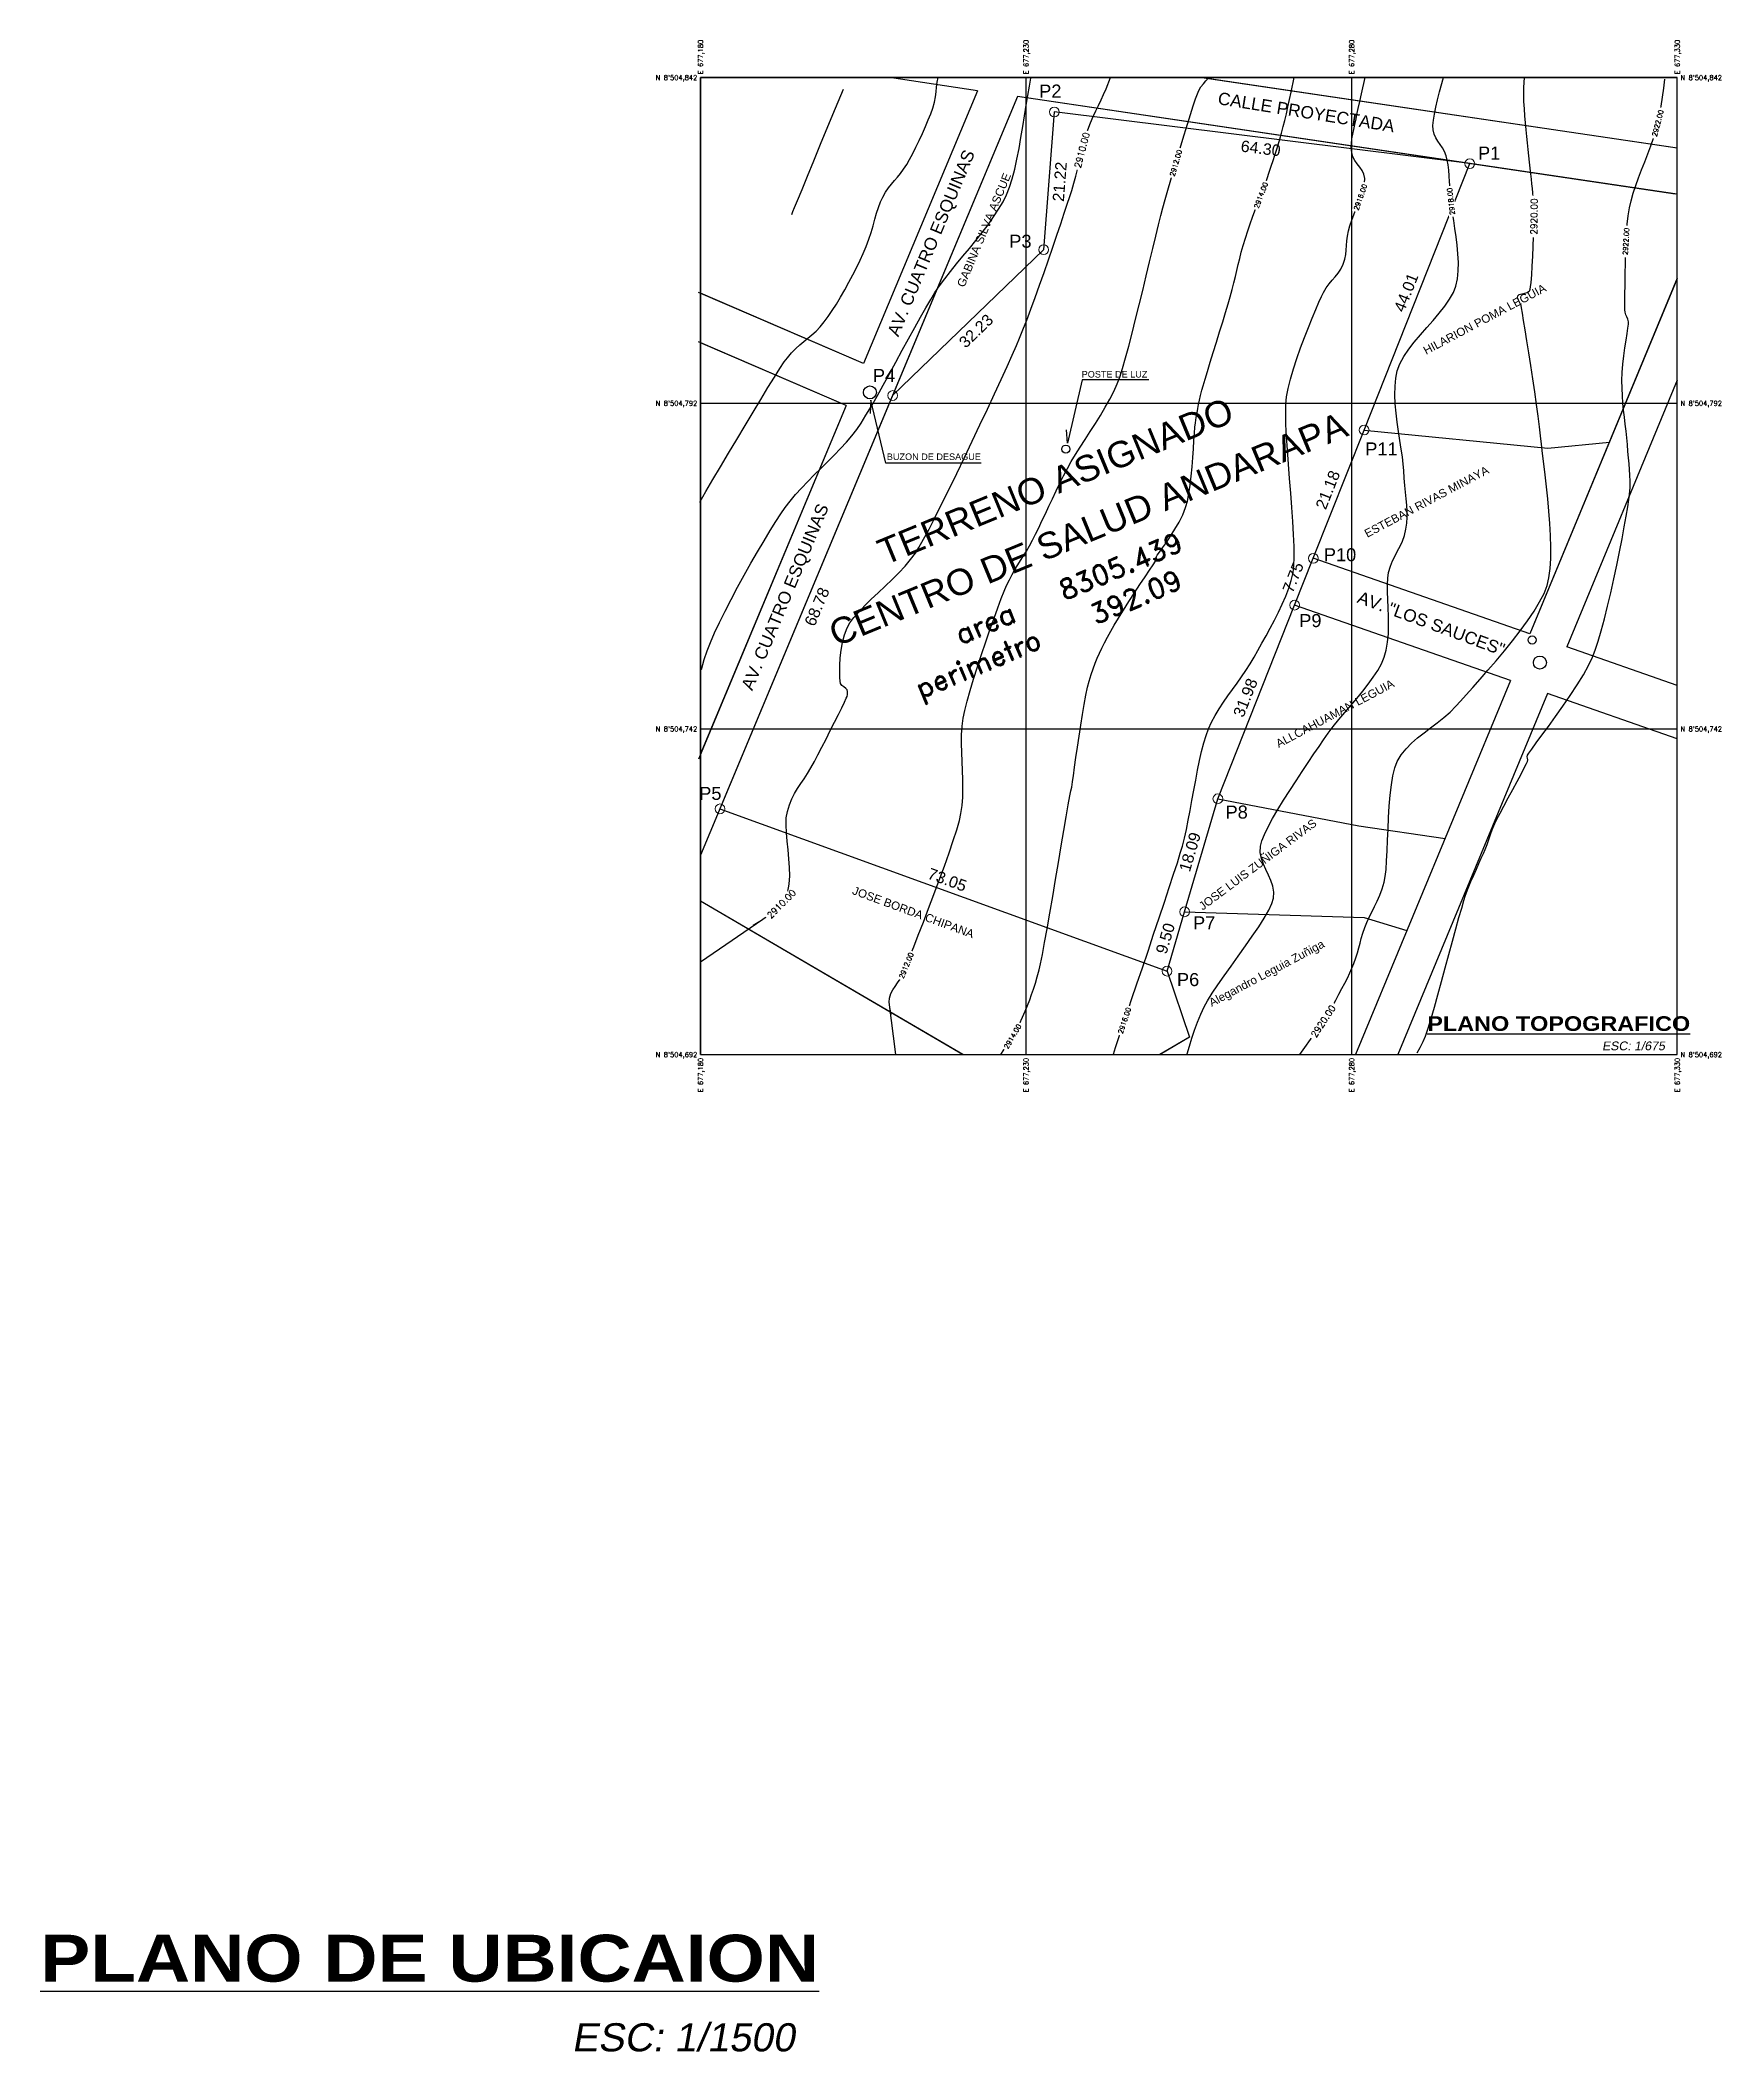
# Model space of a CAD drawing. Header units: metres. Extents: x 677079 to 678391, y 8504539 to 8504848.
# Drawn here: x 677078.6 to 677336.8, y 8504538.9 to 8504847.7 of the extents above.
import ezdxf
from ezdxf.enums import TextEntityAlignment as Align

# ---------------------------------------------------------------- set-up
doc = ezdxf.new("R2010")
doc.units = ezdxf.units.M
for name, color, linetype in [('C-HYDR-CTCH-FPTH', 4, 'Continuous'), ('C-TOPO', 7, 'Continuous'), ('C-TOPO-MAJR', 9, 'Continuous'), ('C-TOPO-MINR', 8, 'Continuous'), ('C-TOPO-TEXT', 7, 'Continuous'), ('GRID_NE', 251, 'Continuous'), ('GRID_NE_TXT', 7, 'Continuous')]:
    doc.layers.add(name, color=color, linetype=linetype)
for name, color, linetype, lineweight in [('COTAS', 40, 'Continuous', 5), ('CUADROS', 9, 'Continuous', 20), ('ROTULO_YMT', 7, 'Continuous', 5), ('Texto vías Provinciales', 170, 'Continuous', 5)]:
    doc.layers.add(name, color=color, linetype=linetype, lineweight=lineweight)
doc.styles.add('COTAS', font='arial.ttf')
doc.styles.add('CUADROS', font='arial.ttf')
doc.styles.add('GRID', font='romand.shx')
doc.styles.add('PROVINCIAS', font='GOTHIC.TTF', dxfattribs={"oblique": 10, "height": 0.14})
doc.styles.get("Standard").update_dxf_attribs({"font": 'simplex.shx'})
doc.styles.add('TURBO TEXTO', font='swisse.ttf')
doc.dimstyles.new('GenDist', dxfattribs={"dimtxt": 1.75, "dimasz": 1, "dimexe": 0.18, "dimexo": 0.0625, "dimgap": 0.5, "dimtad": 2, "dimzin": 1, "dimdsep": 46, "dimtxsty": 'COTAS', "dimcen": 0.09, "dimse1": 1, "dimse2": 1, "dimsd1": 1, "dimsd2": 1, "dimclrt": 1, "dimadec": 0, "dimazin": 0, "dimtfac": 1, "dimtofl": 0, "dimtmove": 0, "dimatfit": 3, "dimfxl": 1, "dimtolj": 1, "dimtzin": 0, "dimarcsym": 0})

msp = doc.modelspace()

# ---------------------------------------------------------------- texts
at = {"layer": 'CUADROS', "style": 'CUADROS'}
for s, p in [('P2', (677233.716, 8504839.932)), ('P1', (677301.106, 8504830.415)), ('P3', (677229.127, 8504816.881)), ('P4', (677208.178, 8504796.272)), ('P11', (677284.566, 8504784.989)), ('P10', (677278.21, 8504768.752)), ('P9', (677273.653, 8504758.636)), ('P5', (677181.507, 8504732.111)), ('P8', (677262.334, 8504729.24)), ('P7', (677257.344, 8504712.228)), ('P6', (677254.88, 8504703.523))]:
    msp.add_text(s, height=2, dxfattribs=at).set_placement(p, align=Align.MIDDLE_CENTER)
at = {"layer": 'CUADROS', "color": 3, "ltscale": 0.5, "style": 'CUADROS'}
for s, height, rotation, p in [('CALLE PROYECTADA', 1.89844, 350.89594, (677273.026, 8504836.703)), ('AV. CUATRO ESQUINAS ', 1.89844, 67.36753, (677215.539, 8504816.958)), ('GABINA SILVA ASCUE', 1.26562, 67.36753, (677223.528, 8504818.608)), ('HILARION POMA LEGUIA ', 1.26562, 27.94683, (677300.635, 8504805.025)), ('ESTEBAN RIVAS MINAYA', 1.26562, 27.94683, (677291.504, 8504776.89)), ('AV. CUATRO ESQUINAS ', 1.89844, 67.36753, (677193.103, 8504762.627)), ('AV. "LOS SAUCES"', 1.89844, 339.78266, (677292.213, 8504758.22)), ('ALLCAHUAMAN LEGUIA ', 1.26562, 27.94683, (677277.647, 8504744.489)), ('JOSE LUIS ZUÑIGA RIVAS ', 1.26562, 36.75866, (677265.758, 8504721.332)), ('JOSE BORDA CHIPANA', 1.26562, 339.79012, (677212.679, 8504713.866)), ('Alegandro Leguia Zuñiga ', 1.26562, 27.94683, (677267.147, 8504704.628))]:
    msp.add_text(s, height=height, rotation=rotation, dxfattribs=at).set_placement(p, align=Align.MIDDLE_CENTER)
at = {"layer": 'CUADROS', "ltscale": 0.5, "style": 'CUADROS'}
for s, p in [('POSTE DE LUZ', (677238.532, 8504795.953)), ('BUZON DE DESAGUE', (677208.618, 8504783.296))]:
    msp.add_text(s, height=1, dxfattribs=at).set_placement(p)
for s, p in [('TERRENO ASIGNADO ', (677208.284, 8504767.08, 2912)), ('CENTRO DE SALUD ANDARAPA', (677200.811, 8504754.572, 2912))]:
    msp.add_text(s, height=4, rotation=22.39596, dxfattribs=at).set_placement(p)
at = {"layer": 'GRID_NE', "style": 'GRID'}
for s, p in [('area   8305.439', (677219.9, 8504754.882)), ('            perimetro   392.09', (677188.207, 8504735.74))]:
    msp.add_text(s, height=3.10511, rotation=22.94893, dxfattribs=at).set_placement(p)
at = {"layer": 'GRID_NE_TXT', "ltscale": 2, "style": 'GRID'}
for s, p in [('E 677,180', (677180, 8504842.5)), ('E 677,230', (677230, 8504842.5, 0.5)), ('E 677,280', (677280, 8504842.5, 0.5)), ('E 677,330', (677330, 8504842.5, 0.5))]:
    msp.add_text(s, height=0.75, rotation=90, dxfattribs=at).set_placement(p, align=Align.MIDDLE_LEFT)
for s, p in [("N 8'504,842", (677179.5, 8504842, 0.5)), ("N 8'504,792", (677179.5, 8504792, 0.5)), ("N 8'504,742", (677179.5, 8504742, 0.5)), ("N 8'504,692", (677179.5, 8504692, 0.5))]:
    msp.add_text(s, height=0.75, dxfattribs=at).set_placement(p, align=Align.MIDDLE_RIGHT)
for s, p in [("N 8'504,842", (677330.5, 8504842, 0.5)), ("N 8'504,792", (677330.5, 8504792, 0.5)), ("N 8'504,742", (677330.5, 8504742, 0.5)), ("N 8'504,692", (677330.5, 8504692, 0.5))]:
    msp.add_text(s, height=0.75, dxfattribs=at).set_placement(p, align=Align.MIDDLE_LEFT)
for s, p in [('E 677,180', (677180, 8504691.5, 0.5)), ('E 677,280', (677280, 8504691.5, 0.5)), ('E 677,330', (677330, 8504691.5, 0.5))]:
    msp.add_text(s, height=0.75, rotation=90, dxfattribs=at).set_placement(p, align=Align.MIDDLE_RIGHT)
at = {"layer": 'ROTULO_YMT', "color": 110, "lineweight": 30, "attachment_point": 1, "style": 'TURBO TEXTO'}
for s, insert, char_height in [('{\\fArial Black|b1|i0|c0|p34;\\L\\C7;PLANO TOPOGRAFICO}', (677291.607, 8504697.889), 2.25), ('{\\fArial Black|b1|i0|c0|p34;\\L\\C7;PLANO DE UBICAION}', (677078.601, 8504556.874), 7.2)]:
    msp.add_mtext(s, dxfattribs=dict(at, insert=insert, char_height=char_height))
at = {"layer": 'Texto vías Provinciales', "color": 7, "attachment_point": 5, "style": 'PROVINCIAS'}
for s, insert, char_height in [('{\\fArial|b0|i0|c0|p34;ESC: 1/675}', (677323.277, 8504693.33), 1.35), ('{\\fArial|b0|i0|c0|p34;ESC: 1/1500}', (677177.312, 8504541.099), 4.32)]:
    msp.add_mtext(s, dxfattribs=dict(at, insert=insert, char_height=char_height))

# ---------------------------------------------------------------- blocks, each defined once
blk = doc.blocks.new('*D86')
at = {"layer": 'Defpoints', "color": 0, "transparency": 16777216}
for p in [(677234.3, 8504836.49), (677234.33, 8504836.73), (677298.14, 8504828.8)]:
    blk.add_point(p, dxfattribs=at)
at = {"layer": 'COTAS', "color": 1, "transparency": 16777216, "insert": (677266.03, 8504831.14), "char_height": 1.75, "attachment_point": 5, "rotation": 352.916, "style": 'COTAS'}
blk.add_mtext('\\A1;64.30', dxfattribs=at)
blk = doc.blocks.new('*D87')
at = {"layer": 'Defpoints', "color": 0, "transparency": 16777216}
for p in [(677234.33, 8504836.73), (677232.69, 8504815.57), (677232.97, 8504815.55)]:
    blk.add_point(p, dxfattribs=at)
at = {"layer": 'COTAS', "color": 1, "transparency": 16777216, "insert": (677235.16, 8504826.02), "char_height": 1.75, "attachment_point": 5, "rotation": 85.5758, "style": 'COTAS'}
blk.add_mtext('\\A1;21.22', dxfattribs=at)
blk = doc.blocks.new('*D88')
at = {"layer": 'Defpoints', "color": 0, "transparency": 16777216}
for p in [(677232.69, 8504815.57), (677209.5, 8504793.19), (677209.76, 8504792.92)]:
    blk.add_point(p, dxfattribs=at)
at = {"layer": 'COTAS', "color": 1, "transparency": 16777216, "insert": (677222.32, 8504803.11), "char_height": 1.75, "attachment_point": 5, "rotation": 43.9755, "style": 'COTAS'}
blk.add_mtext('\\A1;32.23', dxfattribs=at)
blk = doc.blocks.new('*D89')
at = {"layer": 'Defpoints', "color": 0, "transparency": 16777216}
for p in [(677209.5, 8504793.19), (677182.98, 8504729.73), (677183.34, 8504729.58)]:
    blk.add_point(p, dxfattribs=at)
at = {"layer": 'COTAS', "color": 1, "transparency": 16777216, "insert": (677197.89, 8504760.77), "char_height": 1.75, "attachment_point": 5, "rotation": 67.3236, "style": 'COTAS'}
blk.add_mtext('\\A1;68.78', dxfattribs=at)
blk = doc.blocks.new('*D90')
at = {"layer": 'Defpoints', "color": 0, "transparency": 16777216}
for p in [(677182.98, 8504729.73), (677251.65, 8504704.82), (677251.75, 8504705.08)]:
    blk.add_point(p, dxfattribs=at)
at = {"layer": 'COTAS', "color": 1, "transparency": 16777216, "insert": (677217.89, 8504718.84), "char_height": 1.75, "attachment_point": 5, "rotation": 340.0594, "style": 'COTAS'}
blk.add_mtext('\\A1;73.05', dxfattribs=at)
blk = doc.blocks.new('*D91')
at = {"layer": 'Defpoints', "color": 0, "transparency": 16777216}
for p in [(677254.07, 8504714), (677254.33, 8504713.93), (677251.65, 8504704.82)]:
    blk.add_point(p, dxfattribs=at)
at = {"layer": 'COTAS', "color": 1, "transparency": 16777216, "insert": (677251.39, 8504709.84), "char_height": 1.75, "attachment_point": 5, "rotation": 73.588, "style": 'COTAS'}
blk.add_mtext('\\A1;9.50', dxfattribs=at)
blk = doc.blocks.new('*D92')
at = {"layer": 'Defpoints', "color": 0, "transparency": 16777216}
for p in [(677259.06, 8504731.39), (677259.45, 8504731.28), (677254.34, 8504713.93)]:
    blk.add_point(p, dxfattribs=at)
at = {"layer": 'COTAS', "color": 1, "transparency": 16777216, "insert": (677255.17, 8504723.11), "char_height": 1.75, "attachment_point": 5, "rotation": 73.5887, "style": 'COTAS'}
blk.add_mtext('\\A1;18.09', dxfattribs=at)
blk = doc.blocks.new('*D93')
at = {"layer": 'Defpoints', "color": 0, "transparency": 16777216}
for p in [(677270.87, 8504761.15), (677271.24, 8504761.01), (677259.45, 8504731.28)]:
    blk.add_point(p, dxfattribs=at)
at = {"layer": 'COTAS', "color": 1, "transparency": 16777216, "insert": (677263.68, 8504746.8), "char_height": 1.75, "attachment_point": 5, "rotation": 68.3584, "style": 'COTAS'}
blk.add_mtext('\\A1;31.98', dxfattribs=at)
blk = doc.blocks.new('*D94')
at = {"layer": 'Defpoints', "color": 0, "transparency": 16777216}
for p in [(677273.73, 8504768.36), (677274.1, 8504768.21), (677271.24, 8504761.01)]:
    blk.add_point(p, dxfattribs=at)
at = {"layer": 'COTAS', "color": 1, "transparency": 16777216, "insert": (677271.01, 8504765.27), "char_height": 1.75, "attachment_point": 5, "rotation": 68.3606, "style": 'COTAS'}
blk.add_mtext('\\A1;7.75', dxfattribs=at)
blk = doc.blocks.new('*D95')
at = {"layer": 'Defpoints', "color": 0, "transparency": 16777216}
for p in [(677281.54, 8504788.04), (677281.91, 8504787.89), (677274.1, 8504768.21)]:
    blk.add_point(p, dxfattribs=at)
at = {"layer": 'COTAS', "color": 1, "transparency": 16777216, "insert": (677276.34, 8504778.71), "char_height": 1.75, "attachment_point": 5, "rotation": 68.3586, "style": 'COTAS'}
blk.add_mtext('\\A1;21.18', dxfattribs=at)
blk = doc.blocks.new('*D96')
at = {"layer": 'Defpoints', "color": 0, "transparency": 16777216}
for p in [(677297.77, 8504828.95), (677298.14, 8504828.8), (677281.91, 8504787.89)]:
    blk.add_point(p, dxfattribs=at)
at = {"layer": 'COTAS', "color": 1, "transparency": 16777216, "insert": (677288.36, 8504809.01), "char_height": 1.75, "attachment_point": 5, "rotation": 68.3586, "style": 'COTAS'}
blk.add_mtext('\\A1;44.01', dxfattribs=at)
blk = doc.blocks.new('*U99')
at = {"layer": 'C-TOPO-MAJR', "color": 9, "linetype": 'Continuous', "lineweight": -3, "insert": (677275.63, 8504697.13, 2920), "char_height": 1, "width": 5.9638, "attachment_point": 5, "rotation": 56.2902, "bg_fill": 3, "box_fill_scale": 1.2, "bg_fill_color": 256, "bg_fill_true_color": 13158600, "bg_fill_transparency": 0}
blk.add_mtext('2920.00', dxfattribs=at)
blk = doc.blocks.new('*U100')
at = {"layer": 'C-TOPO-MAJR', "color": 9, "linetype": 'Continuous', "lineweight": -3, "insert": (677192.42, 8504715.13, 2910), "char_height": 1, "width": 5.7714, "attachment_point": 5, "rotation": 45.419, "bg_fill": 3, "box_fill_scale": 1.2, "bg_fill_color": 256, "bg_fill_true_color": 13158600, "bg_fill_transparency": 0}
blk.add_mtext('2910.00', dxfattribs=at)
blk = doc.blocks.new('*U101')
at = {"layer": 'C-TOPO-MINR', "color": 8, "linetype": 'Continuous', "lineweight": -3, "insert": (677211.6, 8504705.69, 2912), "char_height": 0.75, "width": 4.3286, "attachment_point": 5, "rotation": 67.6441, "bg_fill": 3, "box_fill_scale": 1.266667, "bg_fill_color": 256, "bg_fill_true_color": 13158600, "bg_fill_transparency": 0}
blk.add_mtext('2912.00', dxfattribs=at)
blk = doc.blocks.new('*U102')
at = {"layer": 'C-TOPO-MINR', "color": 8, "linetype": 'Continuous', "lineweight": -3, "insert": (677227.93, 8504694.79, 2914), "char_height": 0.75, "width": 4.3286, "attachment_point": 5, "rotation": 59.6395, "bg_fill": 3, "box_fill_scale": 1.266667, "bg_fill_color": 256, "bg_fill_true_color": 13158600, "bg_fill_transparency": 0}
blk.add_mtext('2914.00', dxfattribs=at)
blk = doc.blocks.new('*U103')
at = {"layer": 'C-TOPO-MINR', "color": 8, "linetype": 'Continuous', "lineweight": -3, "insert": (677245.11, 8504697.23, 2916), "char_height": 0.75, "width": 4.3286, "attachment_point": 5, "rotation": 71.4275, "bg_fill": 3, "box_fill_scale": 1.266667, "bg_fill_color": 256, "bg_fill_true_color": 13158600, "bg_fill_transparency": 0}
blk.add_mtext('2916.00', dxfattribs=at)
blk = doc.blocks.new('*U104')
at = {"layer": 'C-TOPO-MINR', "color": 8, "linetype": 'Continuous', "lineweight": -3, "insert": (677327, 8504835, 2922), "char_height": 0.75, "width": 4.4729, "attachment_point": 5, "rotation": 75.2133, "bg_fill": 3, "box_fill_scale": 1.266667, "bg_fill_color": 256, "bg_fill_true_color": 13158600, "bg_fill_transparency": 0}
blk.add_mtext('2922.00', dxfattribs=at)
blk = doc.blocks.new('*U105')
at = {"layer": 'C-TOPO-MAJR', "color": 9, "linetype": 'Continuous', "lineweight": -3, "insert": (677238.58, 8504830.86, 2910), "char_height": 1, "width": 5.7714, "attachment_point": 5, "rotation": 75.3043, "bg_fill": 3, "box_fill_scale": 1.2, "bg_fill_color": 256, "bg_fill_true_color": 13158600, "bg_fill_transparency": 0}
blk.add_mtext('2910.00', dxfattribs=at)
blk = doc.blocks.new('*U106')
at = {"layer": 'C-TOPO-MINR', "color": 8, "linetype": 'Continuous', "lineweight": -3, "insert": (677253, 8504828.9, 2912), "char_height": 0.75, "width": 4.3286, "attachment_point": 5, "rotation": 73.5639, "bg_fill": 3, "box_fill_scale": 1.266667, "bg_fill_color": 256, "bg_fill_true_color": 13158600, "bg_fill_transparency": 0}
blk.add_mtext('2912.00', dxfattribs=at)
blk = doc.blocks.new('*U107')
at = {"layer": 'C-TOPO-MINR', "color": 8, "linetype": 'Continuous', "lineweight": -3, "insert": (677266.07, 8504823.93, 2914), "char_height": 0.75, "width": 4.3286, "attachment_point": 5, "rotation": 69.1712, "bg_fill": 3, "box_fill_scale": 1.266667, "bg_fill_color": 256, "bg_fill_true_color": 13158600, "bg_fill_transparency": 0}
blk.add_mtext('2914.00', dxfattribs=at)
blk = doc.blocks.new('*U108')
at = {"layer": 'C-TOPO-MINR', "color": 8, "linetype": 'Continuous', "lineweight": -3, "insert": (677281.34, 8504823.65, 2916), "char_height": 0.75, "width": 4.3286, "attachment_point": 5, "rotation": 70.6615, "bg_fill": 3, "box_fill_scale": 1.266667, "bg_fill_color": 256, "bg_fill_true_color": 13158600, "bg_fill_transparency": 0}
blk.add_mtext('2916.00', dxfattribs=at)
blk = doc.blocks.new('*U109')
at = {"layer": 'C-TOPO-MINR', "color": 8, "linetype": 'Continuous', "lineweight": -3, "insert": (677295.25, 8504823, 2918), "char_height": 0.75, "width": 4.3286, "attachment_point": 5, "rotation": 96.374, "bg_fill": 3, "box_fill_scale": 1.266667, "bg_fill_color": 256, "bg_fill_true_color": 13158600, "bg_fill_transparency": 0}
blk.add_mtext('2918.00', dxfattribs=at)
blk = doc.blocks.new('*U110')
at = {"layer": 'C-TOPO-MAJR', "color": 9, "linetype": 'Continuous', "lineweight": -3, "insert": (677308, 8504820.67, 2920), "char_height": 1, "width": 5.9638, "attachment_point": 5, "rotation": 89.336, "bg_fill": 3, "box_fill_scale": 1.2, "bg_fill_color": 256, "bg_fill_true_color": 13158600, "bg_fill_transparency": 0}
blk.add_mtext('2920.00', dxfattribs=at)
blk = doc.blocks.new('*U111')
at = {"layer": 'C-TOPO-MINR', "color": 8, "linetype": 'Continuous', "lineweight": -3, "insert": (677322.12, 8504816.85, 2922), "char_height": 0.75, "width": 4.4729, "attachment_point": 5, "rotation": 86.6037, "bg_fill": 3, "box_fill_scale": 1.266667, "bg_fill_color": 256, "bg_fill_true_color": 13158600, "bg_fill_transparency": 0}
blk.add_mtext('2922.00', dxfattribs=at)

# ---------------------------------------------------------------- dimensions: what is measured, and where the dimension line sits
at = {"layer": 'COTAS'}
for p1, p2, distance, picture, middle in [((677234.328, 8504836.73), (677232.691, 8504815.572), 0.276, '*D87', (677235.159, 8504826.023)), ((677298.139, 8504828.8), (677234.328, 8504836.73), 0.245, '*D86', (677266.031, 8504831.139)), ((677281.909, 8504787.893), (677298.139, 8504828.8), 0.4, '*D96', (677288.357, 8504809.008)), ((677232.691, 8504815.572), (677209.496, 8504793.192), 0.374, '*D88', (677222.321, 8504803.11)), ((677209.496, 8504793.192), (677182.98, 8504729.73), 0.392, '*D89', (677197.885, 8504760.773)), ((677274.098, 8504768.208), (677281.909, 8504787.893), 0.4, '*D95', (677276.336, 8504778.712)), ((677271.241, 8504761.005), (677274.098, 8504768.208), 0.4, '*D94', (677271.006, 8504765.267)), ((677259.446, 8504731.278), (677271.241, 8504761.005), 0.4, '*D93', (677263.676, 8504746.803)), ((677254.335, 8504713.925), (677259.446, 8504731.278), 0.4, '*D92', (677255.17, 8504723.108)), ((677182.98, 8504729.73), (677251.652, 8504704.816), 0.276, '*D90', (677217.886, 8504718.843)), ((677251.652, 8504704.816), (677254.335, 8504713.925), 0.274, '*D91', (677251.394, 8504709.842))]:
    dim = msp.add_aligned_dim(p1=p1, p2=p2, distance=distance, dimstyle='GenDist', dxfattribs=at)
    dim.commit()
    dim.dimension.update_dxf_attribs({"geometry": picture, "text_midpoint": middle})

# ---------------------------------------------------------------- linework, layer by layer
for p, q in [((677228.672, 8504839.088), (677180, 8504722.598)), ((677228.672, 8504839.088), (677180, 8504722.598)), ((677222.549, 8504839.995), (677205.033, 8504798.127)), ((677222.549, 8504839.995), (677205.054, 8504798.125)), ((677222.549, 8504839.995), (677205.054, 8504798.125)), ((677228.672, 8504839.088), (677209.496, 8504793.192)), ((677330, 8504811.195), (677307.36, 8504756.594)), ((677330, 8504811.195), (677307.36, 8504756.594)), ((677205.033, 8504798.127), (677179.669, 8504809.028)), ((677205.054, 8504798.125), (677180, 8504808.892)), ((677205.054, 8504798.125), (677180, 8504808.892)), ((677329.669, 8504810.397), (677307.36, 8504756.594)), ((677202.353, 8504791.66), (677179.669, 8504801.409)), ((677202.355, 8504791.665), (677180, 8504801.273)), ((677202.355, 8504791.665), (677180, 8504801.273)), ((677330, 8504795.53), (677313.034, 8504754.612)), ((677330, 8504795.53), (677313.034, 8504754.612)), ((677202.353, 8504791.66), (677179.669, 8504737.369)), ((677202.355, 8504791.665), (677180, 8504738.161)), ((677202.355, 8504791.665), (677180, 8504738.161)), ((677281.909, 8504787.893), (677310.102, 8504785.118)), ((677281.909, 8504787.893), (677310.102, 8504785.118)), ((677281.909, 8504787.893), (677310.102, 8504785.118)), ((677310.102, 8504785.118), (677319.571, 8504786.043)), ((677310.102, 8504785.118), (677319.571, 8504786.043)), ((677310.102, 8504785.118), (677319.571, 8504786.043)), ((677307.36, 8504756.594), (677274.098, 8504768.208)), ((677307.36, 8504756.594), (677274.098, 8504768.208)), ((677307.36, 8504756.594), (677274.098, 8504768.208)), ((677304.39, 8504749.43), (677271.241, 8504761.005)), ((677304.39, 8504749.43), (677271.241, 8504761.005)), ((677304.39, 8504749.43), (677271.241, 8504761.005)), ((677330, 8504748.688), (677313.034, 8504754.612)), ((677330, 8504748.688), (677313.034, 8504754.612)), ((677304.39, 8504749.43), (677280.576, 8504692)), ((677304.39, 8504749.43), (677280.576, 8504692)), ((677304.39, 8504749.43), (677280.587, 8504692.026)), ((677310.063, 8504747.449), (677287.072, 8504692)), ((677310.063, 8504747.449), (677287.072, 8504692)), ((677330, 8504740.487), (677310.063, 8504747.449)), ((677330, 8504740.487), (677310.063, 8504747.449)), ((677259.446, 8504731.278), (677281.119, 8504727.14)), ((677259.446, 8504731.278), (677281.119, 8504727.14)), ((677259.446, 8504731.278), (677281.119, 8504727.14)), ((677281.119, 8504727.14), (677294.336, 8504725.183)), ((677281.119, 8504727.14), (677294.336, 8504725.183)), ((677281.119, 8504727.14), (677294.336, 8504725.183)), ((677220.264, 8504692), (677180, 8504715.567)), ((677220.264, 8504692), (677180, 8504715.567)), ((677220.219, 8504692.026), (677180, 8504715.567)), ((677254.335, 8504713.925), (677281.927, 8504713.065)), ((677254.335, 8504713.925), (677281.927, 8504713.065)), ((677254.335, 8504713.925), (677281.927, 8504713.065)), ((677281.927, 8504713.065), (677288.47, 8504711.038)), ((677281.927, 8504713.065), (677288.47, 8504711.038)), ((677281.927, 8504713.065), (677288.47, 8504711.038)), ((677251.652, 8504704.816), (677255.115, 8504694.66)), ((677251.652, 8504704.816), (677255.115, 8504694.66)), ((677251.652, 8504704.816), (677255.115, 8504694.66)), ((677255.115, 8504694.66), (677250.528, 8504692)), ((677255.115, 8504694.66), (677250.528, 8504692)), ((677255.115, 8504694.66), (677250.573, 8504692.026))]:
    msp.add_line(p, q)
at = {"flags": 128}
for points in [[(677222.549, 8504839.995), (677209.009, 8504842)], [(677222.549, 8504839.995), (677209.009, 8504842)], [(677329.669, 8504831.206), (677256.61, 8504842.026)], [(677330, 8504831.157), (677256.789, 8504842)], [(677330, 8504831.157), (677256.789, 8504842)], [(677330, 8504824.081), (677228.672, 8504839.088)], [(677330, 8504824.081), (677228.672, 8504839.088)], [(677329.669, 8504824.13), (677228.672, 8504839.088)], [(677298.139, 8504828.8), (677234.328, 8504836.73), (677232.691, 8504815.572), (677209.496, 8504793.192), (677182.98, 8504729.73), (677251.652, 8504704.816), (677254.335, 8504713.925), (677259.446, 8504731.278), (677271.241, 8504761.005), (677274.098, 8504768.208), (677281.909, 8504787.893), (677298.139, 8504828.8)]]:
    msp.add_lwpolyline(points, dxfattribs=at)
for centre, radius in [((677206.027, 8504793.675), 1), ((677206.027, 8504793.675), 1), ((677206.027, 8504793.675), 1), ((677236.095, 8504784.963), 0.625), ((677307.706, 8504755.659), 0.625), ((677307.706, 8504755.659), 0.625), ((677307.706, 8504755.659), 0.625), ((677308.899, 8504752.192), 1), ((677308.899, 8504752.192), 1), ((677308.899, 8504752.192), 1)]:
    msp.add_circle(centre, radius)
at = {"layer": 'C-HYDR-CTCH-FPTH', "flags": 128}
msp.add_lwpolyline([(677298.139, 8504828.8), (677234.328, 8504836.73), (677232.691, 8504815.572), (677209.496, 8504793.192), (677182.98, 8504729.73), (677251.652, 8504704.816), (677254.335, 8504713.925), (677259.446, 8504731.278), (677271.241, 8504761.005), (677274.098, 8504768.208), (677281.909, 8504787.893), (677298.139, 8504828.8)], dxfattribs=at)
at = {"layer": 'C-TOPO', "color": 42, "linetype": 'Continuous', "lineweight": -3}
for p, q in [((677216.344, 8504841.287, 2906), (677216.476, 8504842.042, 2906)), ((677230.502, 8504840.674, 2908), (677230.748, 8504841.927, 2908)), ((677257.223, 8504841.064, 2912), (677257.612, 8504841.493, 2912)), ((677257.612, 8504841.493, 2912), (677258.063, 8504842, 2912)), ((677270.708, 8504839.783, 2914), (677271.158, 8504842, 2914)), ((677281.498, 8504839.513, 2916), (677282.065, 8504842, 2916)), ((677293.5, 8504839.808, 2918), (677294.085, 8504842, 2918)), ((677327.913, 8504840.378, 2922), (677328.081, 8504841.743, 2922)), ((677200.739, 8504837.326, 2904), (677201.936, 8504840.213, 2904)), ((677215.914, 8504838.211, 2906), (677216.073, 8504839.026, 2906)), ((677216.073, 8504839.026, 2906), (677216.175, 8504839.798, 2906)), ((677216.175, 8504839.798, 2906), (677216.255, 8504840.546, 2906)), ((677216.255, 8504840.546, 2906), (677216.344, 8504841.287, 2906)), ((677230.012, 8504837.754, 2908), (677230.258, 8504839.273, 2908)), ((677230.258, 8504839.273, 2908), (677230.502, 8504840.674, 2908)), ((677255.664, 8504837.647, 2912), (677256.02, 8504838.722, 2912)), ((677256.02, 8504838.722, 2912), (677256.303, 8504839.522, 2912)), ((677256.303, 8504839.522, 2912), (677256.5, 8504840, 2912)), ((677256.5, 8504840, 2912), (677256.846, 8504840.584, 2912)), ((677256.846, 8504840.584, 2912), (677257.223, 8504841.064, 2912)), ((677270.215, 8504837.497, 2914), (677270.462, 8504838.619, 2914)), ((677270.462, 8504838.619, 2914), (677270.708, 8504839.783, 2914)), ((677281.224, 8504838.31, 2916), (677281.498, 8504839.513, 2916)), ((677292.924, 8504837.464, 2918), (677293.193, 8504838.607, 2918)), ((677293.193, 8504838.607, 2918), (677293.5, 8504839.808, 2918)), ((677327.51, 8504837.605, 2922), (677327.724, 8504838.987, 2922)), ((677327.724, 8504838.987, 2922), (677327.913, 8504840.378, 2922)), ((677199.567, 8504834.491, 2904), (677200.739, 8504837.326, 2904)), ((677214.549, 8504834.474, 2906), (677214.98, 8504835.5, 2906)), ((677214.98, 8504835.5, 2906), (677215.358, 8504836.464, 2906)), ((677215.358, 8504836.464, 2906), (677215.667, 8504837.333, 2906)), ((677215.667, 8504837.333, 2906), (677215.914, 8504838.211, 2906)), ((677229.495, 8504834.492, 2908), (677229.759, 8504836.15, 2908)), ((677229.759, 8504836.15, 2908), (677230.012, 8504837.754, 2908)), ((677254.788, 8504834.857, 2912), (677255.249, 8504836.343, 2912)), ((677255.249, 8504836.343, 2912), (677255.664, 8504837.647, 2912)), ((677269.5, 8504834.5, 2914), (677269.731, 8504835.426, 2914)), ((677269.731, 8504835.426, 2914), (677269.97, 8504836.429, 2914)), ((677269.97, 8504836.429, 2914), (677270.215, 8504837.497, 2914)), ((677280.505, 8504834.823, 2916), (677280.667, 8504835.667, 2916)), ((677280.667, 8504835.667, 2916), (677280.796, 8504836.347, 2916)), ((677280.796, 8504836.347, 2916), (677280.986, 8504837.241, 2916)), ((677280.986, 8504837.241, 2916), (677281.224, 8504838.31, 2916)), ((677292.48, 8504834.648, 2918), (677292.553, 8504835.459, 2918)), ((677292.553, 8504835.459, 2918), (677292.706, 8504836.406, 2918)), ((677292.706, 8504836.406, 2918), (677292.924, 8504837.464, 2918)), ((677327, 8504835, 2922), (677327.269, 8504836.264, 2922)), ((677327.269, 8504836.264, 2922), (677327.51, 8504837.605, 2922)), ((677198.442, 8504831.767, 2904), (677199.567, 8504834.491, 2904)), ((677213.08, 8504831.315, 2906), (677213.584, 8504832.352, 2906)), ((677213.584, 8504832.352, 2906), (677214.078, 8504833.415, 2906)), ((677214.078, 8504833.415, 2906), (677214.549, 8504834.474, 2906)), ((677228.919, 8504831.137, 2908), (677229.216, 8504832.81, 2908)), ((677229.216, 8504832.81, 2908), (677229.495, 8504834.492, 2908)), ((677253.778, 8504831.525, 2912), (677254.293, 8504833.236, 2912)), ((677254.293, 8504833.236, 2912), (677254.788, 8504834.857, 2912)), ((677268.722, 8504831.691, 2914), (677268.974, 8504832.549, 2914)), ((677268.974, 8504832.549, 2914), (677269.231, 8504833.477, 2914)), ((677269.231, 8504833.477, 2914), (677269.5, 8504834.5, 2914)), ((677279.947, 8504831.903, 2916), (677280.033, 8504832.595, 2916)), ((677280.033, 8504832.595, 2916), (677280.169, 8504833.303, 2916)), ((677280.169, 8504833.303, 2916), (677280.333, 8504834.04, 2916)), ((677280.333, 8504834.04, 2916), (677280.505, 8504834.823, 2916)), ((677292.5, 8504834, 2918), (677292.48, 8504834.648, 2918)), ((677292.653, 8504833.34, 2918), (677292.5, 8504834, 2918)), ((677292.904, 8504832.77, 2918), (677292.653, 8504833.34, 2918)), ((677293.222, 8504832.254, 2918), (677292.904, 8504832.77, 2918)), ((677293.573, 8504831.756, 2918), (677293.222, 8504832.254, 2918)), ((677325.922, 8504831.513, 2922), (677326.338, 8504832.708, 2922)), ((677326.338, 8504832.708, 2922), (677326.703, 8504833.873, 2922)), ((677326.703, 8504833.873, 2922), (677327, 8504835, 2922)), ((677196.43, 8504826.884, 2904), (677197.389, 8504829.212, 2904)), ((677197.389, 8504829.212, 2904), (677198.442, 8504831.767, 2904)), ((677211.667, 8504828.667, 2906), (677212.107, 8504829.443, 2906)), ((677212.107, 8504829.443, 2906), (677212.583, 8504830.336, 2906)), ((677212.583, 8504830.336, 2906), (677213.08, 8504831.315, 2906)), ((677228.25, 8504827.943, 2908), (677228.598, 8504829.504, 2908)), ((677228.598, 8504829.504, 2908), (677228.919, 8504831.137, 2908)), ((677252.74, 8504828.023, 2912), (677253.256, 8504829.772, 2912)), ((677253.256, 8504829.772, 2912), (677253.778, 8504831.525, 2912)), ((677267.652, 8504828.416, 2914), (677267.941, 8504829.264, 2914)), ((677267.941, 8504829.264, 2914), (677268.211, 8504830.075, 2914)), ((677268.211, 8504830.075, 2914), (677268.47, 8504830.875, 2914)), ((677268.47, 8504830.875, 2914), (677268.722, 8504831.691, 2914)), ((677279.929, 8504831.209, 2916), (677279.947, 8504831.903, 2916)), ((677280, 8504830.5, 2916), (677279.929, 8504831.209, 2916)), ((677280.194, 8504829.834, 2916), (677280, 8504830.5, 2916)), ((677280.498, 8504829.259, 2916), (677280.194, 8504829.834, 2916)), ((677280.865, 8504828.738, 2916), (677280.498, 8504829.259, 2916)), ((677293.925, 8504831.238, 2918), (677293.573, 8504831.756, 2918)), ((677294.245, 8504830.665, 2918), (677293.925, 8504831.238, 2918)), ((677294.5, 8504830, 2918), (677294.245, 8504830.665, 2918)), ((677294.665, 8504829.33, 2918), (677294.5, 8504830, 2918)), ((677294.793, 8504828.588, 2918), (677294.665, 8504829.33, 2918)), ((677324.526, 8504827.844, 2922), (677325, 8504829.072, 2922)), ((677325, 8504829.072, 2922), (677325.47, 8504830.298, 2922)), ((677325.47, 8504830.298, 2922), (677325.922, 8504831.513, 2922)), ((677195.589, 8504824.841, 2904), (677196.43, 8504826.884, 2904)), ((677209.33, 8504825.642, 2906), (677209.791, 8504826.184, 2906)), ((677209.791, 8504826.184, 2906), (677210.256, 8504826.723, 2906)), ((677210.256, 8504826.723, 2906), (677210.726, 8504827.295, 2906)), ((677210.726, 8504827.295, 2906), (677211.196, 8504827.931, 2906)), ((677211.196, 8504827.931, 2906), (677211.667, 8504828.667, 2906)), ((677227.455, 8504825.159, 2908), (677227.87, 8504826.484, 2908)), ((677227.87, 8504826.484, 2908), (677228.25, 8504827.943, 2908)), ((677251.779, 8504824.724, 2912), (677252.243, 8504826.325, 2912)), ((677252.243, 8504826.325, 2912), (677252.74, 8504828.023, 2912)), ((677266.639, 8504825.465, 2914), (677267, 8504826.5, 2914)), ((677267, 8504826.5, 2914), (677267.341, 8504827.503, 2914)), ((677267.341, 8504827.503, 2914), (677267.652, 8504828.416, 2914)), ((677281.247, 8504828.237, 2916), (677280.865, 8504828.738, 2916)), ((677281.595, 8504827.721, 2916), (677281.247, 8504828.237, 2916)), ((677281.862, 8504827.153, 2916), (677281.595, 8504827.721, 2916)), ((677282, 8504826.5, 2916), (677281.862, 8504827.153, 2916)), ((677281.965, 8504825.857, 2916), (677282, 8504826.5, 2916)), ((677294.894, 8504827.783, 2918), (677294.793, 8504828.588, 2918)), ((677294.974, 8504826.918, 2918), (677294.894, 8504827.783, 2918)), ((677295.042, 8504826.002, 2918), (677294.974, 8504826.918, 2918)), ((677295.105, 8504825.039, 2918), (677295.042, 8504826.002, 2918)), ((677323.632, 8504825.42, 2922), (677324.065, 8504826.623, 2922)), ((677324.065, 8504826.623, 2922), (677324.526, 8504827.844, 2922)), ((677194.444, 8504822.066, 2904), (677194.888, 8504823.14, 2904)), ((677194.888, 8504823.14, 2904), (677195.589, 8504824.841, 2904)), ((677207.335, 8504822.078, 2906), (677207.647, 8504822.906, 2906)), ((677207.647, 8504822.906, 2906), (677208, 8504823.667, 2906)), ((677208, 8504823.667, 2906), (677208.433, 8504824.417, 2906)), ((677208.433, 8504824.417, 2906), (677208.877, 8504825.065, 2906)), ((677208.877, 8504825.065, 2906), (677209.33, 8504825.642, 2906)), ((677225.786, 8504821.778, 2908), (677226.455, 8504822.91, 2908)), ((677226.455, 8504822.91, 2908), (677227, 8504824, 2908)), ((677227, 8504824, 2908), (677227.455, 8504825.159, 2908)), ((677251, 8504822, 2912), (677251.36, 8504823.267, 2912)), ((677251.36, 8504823.267, 2912), (677251.779, 8504824.724, 2912)), ((677265.526, 8504822.521, 2914), (677265.9, 8504823.489, 2914)), ((677265.9, 8504823.489, 2914), (677266.272, 8504824.466, 2914)), ((677266.272, 8504824.466, 2914), (677266.639, 8504825.465, 2914)), ((677280.783, 8504822.128, 2916), (677281.17, 8504823.152, 2916)), ((677281.17, 8504823.152, 2916), (677281.517, 8504824.143, 2916)), ((677281.517, 8504824.143, 2916), (677281.793, 8504825.058, 2916)), ((677281.793, 8504825.058, 2916), (677281.965, 8504825.857, 2916)), ((677295.172, 8504824.036, 2918), (677295.105, 8504825.039, 2918)), ((677295.25, 8504823, 2918), (677295.172, 8504824.036, 2918)), ((677295.344, 8504822.154, 2918), (677295.25, 8504823, 2918)), ((677322.667, 8504822, 2922), (677322.917, 8504823.099, 2922)), ((677322.917, 8504823.099, 2922), (677323.244, 8504824.242, 2922)), ((677323.244, 8504824.242, 2922), (677323.632, 8504825.42, 2922)), ((677194, 8504821, 2904), (677194.054, 8504821.129, 2904)), ((677194.054, 8504821.129, 2904), (677194.186, 8504821.446, 2904)), ((677194.186, 8504821.446, 2904), (677194.444, 8504822.066, 2904)), ((677206.492, 8504819.256, 2906), (677206.773, 8504820.244, 2906)), ((677206.773, 8504820.244, 2906), (677207.049, 8504821.188, 2906)), ((677207.049, 8504821.188, 2906), (677207.335, 8504822.078, 2906)), ((677224.157, 8504819.422, 2908), (677225.014, 8504820.613, 2908)), ((677225.014, 8504820.613, 2908), (677225.786, 8504821.778, 2908)), ((677250.317, 8504819.38, 2912), (677250.686, 8504820.836, 2912)), ((677250.686, 8504820.836, 2912), (677251, 8504822, 2912)), ((677264.401, 8504819.532, 2914), (677264.775, 8504820.556, 2914)), ((677264.775, 8504820.556, 2914), (677265.15, 8504821.548, 2914)), ((677265.15, 8504821.548, 2914), (677265.526, 8504822.521, 2914)), ((677279.716, 8504819.255, 2916), (677280.024, 8504820.138, 2916)), ((677280.024, 8504820.138, 2916), (677280.39, 8504821.109, 2916)), ((677280.39, 8504821.109, 2916), (677280.783, 8504822.128, 2916)), ((677295.49, 8504821.163, 2918), (677295.344, 8504822.154, 2918)), ((677295.667, 8504820.053, 2918), (677295.49, 8504821.163, 2918)), ((677295.857, 8504818.85, 2918), (677295.667, 8504820.053, 2918)), ((677322.312, 8504819.489, 2922), (677322.465, 8504820.777, 2922)), ((677322.465, 8504820.777, 2922), (677322.667, 8504822, 2922)), ((677205.459, 8504816.094, 2906), (677205.851, 8504817.172, 2906)), ((677205.851, 8504817.172, 2906), (677206.19, 8504818.229, 2906)), ((677206.19, 8504818.229, 2906), (677206.492, 8504819.256, 2906)), ((677221.286, 8504815.787, 2908), (677222.273, 8504817.001, 2908)), ((677222.273, 8504817.001, 2908), (677223.237, 8504818.215, 2908)), ((677223.237, 8504818.215, 2908), (677224.157, 8504819.422, 2908)), ((677249.441, 8504815.776, 2912), (677249.899, 8504817.678, 2912)), ((677249.899, 8504817.678, 2912), (677250.317, 8504819.38, 2912)), ((677263.334, 8504816.221, 2914), (677263.667, 8504817.333, 2914)), ((677263.667, 8504817.333, 2914), (677264.031, 8504818.463, 2914)), ((677264.031, 8504818.463, 2914), (677264.401, 8504819.532, 2914)), ((677279.211, 8504816.21, 2916), (677279.259, 8504816.919, 2916)), ((677279.259, 8504816.919, 2916), (677279.343, 8504817.674, 2916)), ((677279.343, 8504817.674, 2916), (677279.5, 8504818.5, 2916)), ((677279.5, 8504818.5, 2916), (677279.716, 8504819.255, 2916)), ((677296.042, 8504817.579, 2918), (677295.857, 8504818.85, 2918)), ((677296.203, 8504816.268, 2918), (677296.042, 8504817.579, 2918)), ((677322.07, 8504815.556, 2922), (677322.12, 8504816.847, 2922)), ((677322.12, 8504816.847, 2922), (677322.199, 8504818.168, 2922)), ((677322.199, 8504818.168, 2922), (677322.312, 8504819.489, 2922)), ((677203.985, 8504812.88, 2906), (677204.52, 8504813.972, 2906)), ((677204.52, 8504813.972, 2906), (677205, 8504815, 2906)), ((677205, 8504815, 2906), (677205.459, 8504816.094, 2906)), ((677219.323, 8504813.395, 2908), (677220.296, 8504814.582, 2908)), ((677220.296, 8504814.582, 2908), (677221.286, 8504815.787, 2908)), ((677248.435, 8504811.56, 2912), (677248.95, 8504813.721, 2912)), ((677248.95, 8504813.721, 2912), (677249.441, 8504815.776, 2912)), ((677262.573, 8504813.303, 2914), (677262.799, 8504814.231, 2914)), ((677262.799, 8504814.231, 2914), (677263.049, 8504815.196, 2914)), ((677263.049, 8504815.196, 2914), (677263.334, 8504816.221, 2914)), ((677278.667, 8504813.333, 2916), (677278.928, 8504814.109, 2916)), ((677278.928, 8504814.109, 2916), (677279.081, 8504814.83, 2916)), ((677279.081, 8504814.83, 2916), (677279.164, 8504815.522, 2916)), ((677279.164, 8504815.522, 2916), (677279.211, 8504816.21, 2916)), ((677296.322, 8504814.941, 2918), (677296.203, 8504816.268, 2918)), ((677296.38, 8504813.624, 2918), (677296.322, 8504814.941, 2918)), ((677296.358, 8504812.345, 2918), (677296.38, 8504813.624, 2918)), ((677322.025, 8504813.192, 2922), (677322.04, 8504814.327, 2922)), ((677322.04, 8504814.327, 2922), (677322.07, 8504815.556, 2922)), ((677202.157, 8504809.44, 2906), (677202.793, 8504810.592, 2906)), ((677202.793, 8504810.592, 2906), (677203.406, 8504811.746, 2906)), ((677203.406, 8504811.746, 2906), (677203.985, 8504812.88, 2906)), ((677216.705, 8504810.029, 2908), (677217.507, 8504811.11, 2908)), ((677217.507, 8504811.11, 2908), (677218.386, 8504812.235, 2908)), ((677218.386, 8504812.235, 2908), (677219.323, 8504813.395, 2908)), ((677247.903, 8504809.339, 2912), (677248.435, 8504811.56, 2912)), ((677261.902, 8504810.487, 2914), (677262.137, 8504811.456, 2914)), ((677262.137, 8504811.456, 2914), (677262.356, 8504812.387, 2914)), ((677262.356, 8504812.387, 2914), (677262.573, 8504813.303, 2914)), ((677276.544, 8504810.341, 2916), (677277.007, 8504810.89, 2916)), ((677277.007, 8504810.89, 2916), (677277.466, 8504811.419, 2916)), ((677277.466, 8504811.419, 2916), (677277.905, 8504811.972, 2916)), ((677277.905, 8504811.972, 2916), (677278.311, 8504812.595, 2916)), ((677278.311, 8504812.595, 2916), (677278.667, 8504813.333, 2916)), ((677296, 8504810, 2918), (677296.237, 8504811.128, 2918)), ((677296.237, 8504811.128, 2918), (677296.358, 8504812.345, 2918)), ((677321.978, 8504809.854, 2922), (677322, 8504810.667, 2922)), ((677322, 8504810.667, 2922), (677322.012, 8504811.33, 2922)), ((677322.012, 8504811.33, 2922), (677322.018, 8504812.183, 2922)), ((677322.018, 8504812.183, 2922), (677322.025, 8504813.192, 2922)), ((677200.858, 8504807.234, 2906), (677201.508, 8504808.314, 2906)), ((677201.508, 8504808.314, 2906), (677202.157, 8504809.44, 2906)), ((677214.598, 8504806.676, 2908), (677215.345, 8504807.948, 2908)), ((677215.345, 8504807.948, 2908), (677216, 8504809, 2908)), ((677216, 8504809, 2908), (677216.705, 8504810.029, 2908)), ((677247.362, 8504807.105, 2912), (677247.903, 8504809.339, 2912)), ((677261.021, 8504807.25, 2914), (677261.333, 8504808.333, 2914)), ((677261.333, 8504808.333, 2914), (677261.638, 8504809.455, 2914)), ((677261.638, 8504809.455, 2914), (677261.902, 8504810.487, 2914)), ((677274.483, 8504806.391, 2916), (677274.968, 8504807.503, 2916)), ((677274.968, 8504807.503, 2916), (677275.369, 8504808.386, 2916)), ((677275.369, 8504808.386, 2916), (677275.667, 8504809, 2916)), ((677275.667, 8504809, 2916), (677276.092, 8504809.726, 2916)), ((677276.092, 8504809.726, 2916), (677276.544, 8504810.341, 2916)), ((677294.293, 8504806.908, 2918), (677295.031, 8504807.966, 2918)), ((677295.031, 8504807.966, 2918), (677295.613, 8504808.998, 2918)), ((677295.613, 8504808.998, 2918), (677296, 8504810, 2918)), ((677321.941, 8504807.509, 2922), (677321.946, 8504808.242, 2922)), ((677321.947, 8504806.868, 2922), (677321.941, 8504807.509, 2922)), ((677321.946, 8504808.242, 2922), (677321.959, 8504809.034, 2922)), ((677321.959, 8504809.034, 2922), (677321.978, 8504809.854, 2922)), ((677198.365, 8504803.742, 2906), (677199, 8504804.5, 2906)), ((677199, 8504804.5, 2906), (677199.593, 8504805.305, 2906)), ((677199.593, 8504805.305, 2906), (677200.216, 8504806.224, 2906)), ((677200.216, 8504806.224, 2906), (677200.858, 8504807.234, 2906)), ((677212.887, 8504803.621, 2908), (677213.773, 8504805.221, 2908)), ((677213.773, 8504805.221, 2908), (677214.598, 8504806.676, 2908)), ((677246.287, 8504802.782, 2912), (677246.821, 8504804.903, 2912)), ((677246.821, 8504804.903, 2912), (677247.362, 8504807.105, 2912)), ((677259.719, 8504802.968, 2914), (677260.195, 8504804.513, 2914)), ((677260.195, 8504804.513, 2914), (677260.635, 8504805.958, 2914)), ((677260.635, 8504805.958, 2914), (677261.021, 8504807.25, 2914)), ((677273.354, 8504803.649, 2916), (677273.938, 8504805.093, 2916)), ((677273.938, 8504805.093, 2916), (677274.483, 8504806.391, 2916)), ((677291.529, 8504803.627, 2918), (677292.504, 8504804.734, 2918)), ((677292.504, 8504804.734, 2918), (677293.438, 8504805.829, 2918)), ((677293.438, 8504805.829, 2918), (677294.293, 8504806.908, 2918)), ((677321.966, 8504806.355, 2922), (677321.947, 8504806.868, 2922)), ((677322, 8504806, 2922), (677321.966, 8504806.355, 2922)), ((677322.111, 8504805.592, 2922), (677322, 8504806, 2922)), ((677322.263, 8504805.249, 2922), (677322.111, 8504805.592, 2922)), ((677322.408, 8504804.907, 2922), (677322.263, 8504805.249, 2922)), ((677322.5, 8504804.5, 2922), (677322.408, 8504804.907, 2922)), ((677322.484, 8504804.148, 2922), (677322.5, 8504804.5, 2922)), ((677195.243, 8504800.966, 2906), (677195.868, 8504801.488, 2906)), ((677195.868, 8504801.488, 2906), (677196.491, 8504801.997, 2906)), ((677196.491, 8504801.997, 2906), (677197.113, 8504802.521, 2906)), ((677197.113, 8504802.521, 2906), (677197.737, 8504803.092, 2906)), ((677197.737, 8504803.092, 2906), (677198.365, 8504803.742, 2906)), ((677210.989, 8504800.139, 2908), (677211.953, 8504801.915, 2908)), ((677211.953, 8504801.915, 2908), (677212.887, 8504803.621, 2908)), ((677245.768, 8504800.787, 2912), (677246.287, 8504802.782, 2912)), ((677258.738, 8504799.802, 2914), (677259.227, 8504801.38, 2914)), ((677259.227, 8504801.38, 2914), (677259.719, 8504802.968, 2914)), ((677272.155, 8504800.496, 2916), (677272.752, 8504802.103, 2916)), ((677272.752, 8504802.103, 2916), (677273.354, 8504803.649, 2916)), ((677288.751, 8504800.283, 2918), (677289.614, 8504801.397, 2918)), ((677289.614, 8504801.397, 2918), (677290.553, 8504802.513, 2918)), ((677290.553, 8504802.513, 2918), (677291.529, 8504803.627, 2918)), ((677321.958, 8504800.53, 2922), (677322.125, 8504801.677, 2922)), ((677322.125, 8504801.677, 2922), (677322.28, 8504802.692, 2922)), ((677322.28, 8504802.692, 2922), (677322.405, 8504803.531, 2922)), ((677322.405, 8504803.531, 2922), (677322.484, 8504804.148, 2922)), ((677192.184, 8504797.323, 2906), (677192.858, 8504798.343, 2906)), ((677192.858, 8504798.343, 2906), (677193.333, 8504799, 2906)), ((677193.333, 8504799, 2906), (677193.978, 8504799.752, 2906)), ((677193.978, 8504799.752, 2906), (677194.614, 8504800.397, 2906)), ((677194.614, 8504800.397, 2906), (677195.243, 8504800.966, 2906)), ((677209.028, 8504796.532, 2908), (677210.009, 8504798.332, 2908)), ((677210.009, 8504798.332, 2908), (677210.989, 8504800.139, 2908)), ((677244.806, 8504797.362, 2912), (677245.272, 8504798.965, 2912)), ((677245.272, 8504798.965, 2912), (677245.768, 8504800.787, 2912)), ((677257.845, 8504796.9, 2914), (677258.271, 8504798.291, 2914)), ((677258.271, 8504798.291, 2914), (677258.738, 8504799.802, 2914)), ((677271.061, 8504797.264, 2916), (677271.584, 8504798.869, 2916)), ((677271.584, 8504798.869, 2916), (677272.155, 8504800.496, 2916)), ((677287.405, 8504798.08, 2918), (677288.001, 8504799.176, 2918)), ((677288.001, 8504799.176, 2918), (677288.751, 8504800.283, 2918)), ((677321.653, 8504798.014, 2922), (677321.795, 8504799.294, 2922)), ((677321.795, 8504799.294, 2922), (677321.958, 8504800.53, 2922)), ((677190.353, 8504794.401, 2906), (677191.339, 8504795.992, 2906)), ((677191.339, 8504795.992, 2906), (677192.184, 8504797.323, 2906)), ((677208.062, 8504794.777, 2908), (677209.028, 8504796.532, 2908)), ((677244, 8504795, 2912), (677244.38, 8504796.025, 2912)), ((677244.38, 8504796.025, 2912), (677244.806, 8504797.362, 2912)), ((677257.19, 8504794.699, 2914), (677257.478, 8504795.684, 2914)), ((677257.478, 8504795.684, 2914), (677257.845, 8504796.9, 2914)), ((677270.247, 8504794.288, 2916), (677270.608, 8504795.723, 2916)), ((677270.608, 8504795.723, 2916), (677271.061, 8504797.264, 2916)), ((677286.65, 8504794.628, 2918), (677286.767, 8504795.868, 2918)), ((677286.767, 8504795.868, 2918), (677287, 8504797, 2918)), ((677287, 8504797, 2918), (677287.405, 8504798.08, 2918)), ((677321.5, 8504795.5, 2922), (677321.549, 8504796.735, 2922)), ((677321.51, 8504794.317, 2922), (677321.5, 8504795.5, 2922)), ((677321.549, 8504796.735, 2922), (677321.653, 8504798.014, 2922)), ((677188.071, 8504790.645, 2906), (677189.254, 8504792.602, 2906)), ((677189.254, 8504792.602, 2906), (677190.353, 8504794.401, 2906)), ((677206.238, 8504791.553, 2908), (677207.127, 8504793.105, 2908)), ((677207.127, 8504793.105, 2908), (677208.062, 8504794.777, 2908)), ((677242.156, 8504791.381, 2912), (677242.847, 8504792.61, 2912)), ((677242.847, 8504792.61, 2912), (677243.467, 8504793.819, 2912)), ((677243.467, 8504793.819, 2912), (677244, 8504795, 2912)), ((677256.498, 8504791.836, 2914), (677256.641, 8504792.497, 2914)), ((677256.641, 8504792.497, 2914), (677256.805, 8504793.207, 2914)), ((677256.805, 8504793.207, 2914), (677257, 8504794, 2914)), ((677257, 8504794, 2914), (677257.19, 8504794.699, 2914)), ((677269.896, 8504791.874, 2916), (677270, 8504793, 2916)), ((677270, 8504793, 2916), (677270.247, 8504794.288, 2916)), ((677286.63, 8504793.304, 2918), (677286.65, 8504794.628, 2918)), ((677286.691, 8504791.921, 2918), (677286.63, 8504793.304, 2918)), ((677321.564, 8504793.162, 2922), (677321.51, 8504794.317, 2922)), ((677321.652, 8504792.033, 2922), (677321.564, 8504793.162, 2922)), ((677321.764, 8504790.928, 2922), (677321.652, 8504792.033, 2922)), ((677186.833, 8504788.581, 2906), (677188.071, 8504790.645, 2906)), ((677204, 8504788, 2908), (677204.659, 8504788.963, 2908)), ((677204.659, 8504788.963, 2908), (677205.41, 8504790.16, 2908)), ((677205.41, 8504790.16, 2908), (677206.238, 8504791.553, 2908)), ((677240.64, 8504788.903, 2912), (677241.415, 8504790.142, 2912)), ((677241.415, 8504790.142, 2912), (677242.156, 8504791.381, 2912)), ((677255.918, 8504788.317, 2914), (677256, 8504789, 2914)), ((677256, 8504789, 2914), (677256.129, 8504789.807, 2914)), ((677256.129, 8504789.807, 2914), (677256.25, 8504790.525, 2914)), ((677256.25, 8504790.525, 2914), (677256.371, 8504791.191, 2914)), ((677256.371, 8504791.191, 2914), (677256.498, 8504791.836, 2914)), ((677269.868, 8504790.446, 2916), (677269.896, 8504791.874, 2916)), ((677269.906, 8504788.764, 2916), (677269.868, 8504790.446, 2916)), ((677286.816, 8504790.504, 2918), (677286.691, 8504791.921, 2918)), ((677286.986, 8504789.077, 2918), (677286.816, 8504790.504, 2918)), ((677287.185, 8504787.663, 2918), (677286.986, 8504789.077, 2918)), ((677321.89, 8504789.843, 2922), (677321.764, 8504790.928, 2922)), ((677322.02, 8504788.777, 2922), (677321.89, 8504789.843, 2922)), ((677184.309, 8504784.34, 2906), (677185.57, 8504786.463, 2906)), ((677185.57, 8504786.463, 2906), (677186.833, 8504788.581, 2906)), ((677201.477, 8504785.035, 2908), (677202.394, 8504786.033, 2908)), ((677202.394, 8504786.033, 2908), (677203.241, 8504787.022, 2908)), ((677203.241, 8504787.022, 2908), (677204, 8504788, 2908)), ((677238.303, 8504785.28, 2912), (677239.066, 8504786.463, 2912)), ((677239.066, 8504786.463, 2912), (677239.851, 8504787.673, 2912)), ((677239.851, 8504787.673, 2912), (677240.64, 8504788.903, 2912)), ((677255.687, 8504785.021, 2914), (677255.768, 8504786.281, 2914)), ((677255.768, 8504786.281, 2914), (677255.843, 8504787.395, 2914)), ((677255.843, 8504787.395, 2914), (677255.918, 8504788.317, 2914)), ((677269.995, 8504786.876, 2916), (677269.906, 8504788.764, 2916)), ((677270.126, 8504784.829, 2916), (677269.995, 8504786.876, 2916)), ((677287.396, 8504786.289, 2918), (677287.185, 8504787.663, 2918)), ((677287.599, 8504784.978, 2918), (677287.396, 8504786.289, 2918)), ((677322.144, 8504787.727, 2922), (677322.02, 8504788.777, 2922)), ((677322.252, 8504786.691, 2922), (677322.144, 8504787.727, 2922)), ((677322.333, 8504785.667, 2922), (677322.252, 8504786.691, 2922)), ((677183.081, 8504782.264, 2906), (677184.309, 8504784.34, 2906)), ((677198.484, 8504782.009, 2908), (677199.505, 8504783.021, 2908)), ((677199.505, 8504783.021, 2908), (677200.508, 8504784.03, 2908)), ((677200.508, 8504784.03, 2908), (677201.477, 8504785.035, 2908)), ((677236.333, 8504782, 2912), (677236.919, 8504783.039, 2912)), ((677236.919, 8504783.039, 2912), (677237.581, 8504784.136, 2912)), ((677237.581, 8504784.136, 2912), (677238.303, 8504785.28, 2912)), ((677255.487, 8504782.248, 2914), (677255.595, 8504783.662, 2914)), ((677255.595, 8504783.662, 2914), (677255.687, 8504785.021, 2914)), ((677270.285, 8504782.669, 2916), (677270.126, 8504784.829, 2916)), ((677287.78, 8504783.754, 2918), (677287.599, 8504784.978, 2918)), ((677287.919, 8504782.642, 2918), (677287.78, 8504783.754, 2918)), ((677322.415, 8504784.583, 2922), (677322.333, 8504785.667, 2922)), ((677322.506, 8504783.604, 2922), (677322.415, 8504784.583, 2922)), ((677322.597, 8504782.695, 2922), (677322.506, 8504783.604, 2922)), ((677180.835, 8504778.459, 2906), (677181.913, 8504780.287, 2906)), ((677181.913, 8504780.287, 2906), (677183.081, 8504782.264, 2906)), ((677195.499, 8504778.978, 2908), (677196.464, 8504779.985, 2908)), ((677196.464, 8504779.985, 2908), (677197.465, 8504780.996, 2908)), ((677197.465, 8504780.996, 2908), (677198.484, 8504782.009, 2908)), ((677234.592, 8504778.533, 2912), (677235.162, 8504779.711, 2912)), ((677235.162, 8504779.711, 2912), (677235.743, 8504780.871, 2912)), ((677235.743, 8504780.871, 2912), (677236.333, 8504782, 2912)), ((677255.198, 8504779.447, 2914), (677255.357, 8504780.828, 2914)), ((677255.357, 8504780.828, 2914), (677255.487, 8504782.248, 2914)), ((677270.46, 8504780.445, 2916), (677270.285, 8504782.669, 2916)), ((677270.64, 8504778.204, 2916), (677270.46, 8504780.445, 2916)), ((677288, 8504781.667, 2918), (677287.919, 8504782.642, 2918)), ((677288.076, 8504780.502, 2918), (677288, 8504781.667, 2918)), ((677288.171, 8504779.399, 2918), (677288.076, 8504780.502, 2918)), ((677322.676, 8504781.821, 2922), (677322.597, 8504782.695, 2922)), ((677322.733, 8504780.949, 2922), (677322.676, 8504781.821, 2922)), ((677322.757, 8504780.045, 2922), (677322.733, 8504780.949, 2922)), ((677322.739, 8504779.073, 2922), (677322.757, 8504780.045, 2922)), ((677179.876, 8504776.832, 2906), (677180.835, 8504778.459, 2906)), ((677193, 8504776, 2908), (677193.749, 8504776.983, 2908)), ((677193.749, 8504776.983, 2908), (677194.588, 8504777.977, 2908)), ((677194.588, 8504777.977, 2908), (677195.499, 8504778.978, 2908)), ((677233.487, 8504776.183, 2912), (677234.033, 8504777.352, 2912)), ((677234.033, 8504777.352, 2912), (677234.592, 8504778.533, 2912)), ((677254.5, 8504776, 2914), (677254.776, 8504776.986, 2914)), ((677254.776, 8504776.986, 2914), (677255.006, 8504778.151, 2914)), ((677255.006, 8504778.151, 2914), (677255.198, 8504779.447, 2914)), ((677270.811, 8504775.992, 2916), (677270.64, 8504778.204, 2916)), ((677288.275, 8504778.35, 2918), (677288.171, 8504779.399, 2918)), ((677288.373, 8504777.344, 2918), (677288.275, 8504778.35, 2918)), ((677288.452, 8504776.374, 2918), (677288.373, 8504777.344, 2918)), ((677322.401, 8504776.089, 2922), (677322.572, 8504777.211, 2922)), ((677322.572, 8504777.211, 2922), (677322.667, 8504778, 2922)), ((677322.667, 8504778, 2922), (677322.739, 8504779.073, 2922)), ((677190.693, 8504772.448, 2908), (677191.562, 8504773.84, 2908)), ((677191.562, 8504773.84, 2908), (677192.337, 8504775.035, 2908)), ((677192.337, 8504775.035, 2908), (677193, 8504776, 2908)), ((677231.941, 8504772.883, 2912), (677232.44, 8504773.934, 2912)), ((677232.44, 8504773.934, 2912), (677232.956, 8504775.038, 2912)), ((677232.956, 8504775.038, 2912), (677233.487, 8504776.183, 2912)), ((677252.856, 8504772.659, 2914), (677253.495, 8504773.77, 2914)), ((677253.495, 8504773.77, 2914), (677254.058, 8504774.897, 2914)), ((677254.058, 8504774.897, 2914), (677254.5, 8504776, 2914)), ((677270.963, 8504773.858, 2916), (677270.811, 8504775.992, 2916)), ((677271.083, 8504771.848, 2916), (677270.963, 8504773.858, 2916)), ((677288.333, 8504772.667, 2918), (677288.454, 8504773.585, 2918)), ((677288.501, 8504775.43, 2918), (677288.452, 8504776.374, 2918)), ((677288.454, 8504773.585, 2918), (677288.506, 8504774.503, 2918)), ((677288.506, 8504774.503, 2918), (677288.501, 8504775.43, 2918)), ((677321.865, 8504773.033, 2922), (677322.162, 8504774.68, 2922)), ((677322.162, 8504774.68, 2922), (677322.401, 8504776.089, 2922)), ((677188.763, 8504769.212, 2908), (677189.754, 8504770.894, 2908)), ((677189.754, 8504770.894, 2908), (677190.693, 8504772.448, 2908)), ((677230.51, 8504770.106, 2912), (677231, 8504771, 2912)), ((677231, 8504771, 2912), (677231.461, 8504771.9, 2912)), ((677231.461, 8504771.9, 2912), (677231.941, 8504772.883, 2912)), ((677250.945, 8504769.808, 2914), (677251.536, 8504770.639, 2914)), ((677251.536, 8504770.639, 2914), (677252.188, 8504771.602, 2914)), ((677252.188, 8504771.602, 2914), (677252.856, 8504772.659, 2914)), ((677271.159, 8504770.01, 2916), (677271.083, 8504771.848, 2916)), ((677287.439, 8504770.071, 2918), (677287.8, 8504770.847, 2918)), ((677287.8, 8504770.847, 2918), (677288.106, 8504771.7, 2918)), ((677288.106, 8504771.7, 2918), (677288.333, 8504772.667, 2918)), ((677321.124, 8504769.218, 2922), (677321.516, 8504771.196, 2922)), ((677321.516, 8504771.196, 2922), (677321.865, 8504773.033, 2922)), ((677186.713, 8504765.602, 2908), (677187.742, 8504767.437, 2908)), ((677187.742, 8504767.437, 2908), (677188.763, 8504769.212, 2908)), ((677228.709, 8504767.187, 2912), (677229.142, 8504767.873, 2912)), ((677229.142, 8504767.873, 2912), (677229.585, 8504768.57, 2912)), ((677229.585, 8504768.57, 2912), (677230.039, 8504769.306, 2912)), ((677230.039, 8504769.306, 2912), (677230.51, 8504770.106, 2912)), ((677249.497, 8504767.213, 2914), (677249.86, 8504767.769, 2914)), ((677249.86, 8504767.769, 2914), (677250, 8504768, 2914)), ((677249.989, 8504768.329, 2914), (677250, 8504768.5, 2914)), ((677250.012, 8504768.17, 2914), (677249.989, 8504768.329, 2914)), ((677250, 8504768.5, 2914), (677250.132, 8504768.7, 2914)), ((677250, 8504768, 2914), (677250.012, 8504768.17, 2914)), ((677250.132, 8504768.7, 2914), (677250.462, 8504769.149, 2914)), ((677250.462, 8504769.149, 2914), (677250.945, 8504769.808, 2914)), ((677271.129, 8504767.039, 2916), (677271.178, 8504768.391, 2916)), ((677271.178, 8504768.391, 2916), (677271.159, 8504770.01, 2916)), ((677285.936, 8504766.967, 2918), (677286.272, 8504767.819, 2918)), ((677286.272, 8504767.819, 2918), (677286.65, 8504768.595, 2918)), ((677286.65, 8504768.595, 2918), (677287.047, 8504769.333, 2918)), ((677287.047, 8504769.333, 2918), (677287.439, 8504770.071, 2918)), ((677320.696, 8504767.147, 2922), (677321.124, 8504769.218, 2922)), ((677185.695, 8504763.744, 2908), (677186.713, 8504765.602, 2908)), ((677227, 8504764, 2912), (677227.43, 8504764.918, 2912)), ((677227.43, 8504764.918, 2912), (677227.856, 8504765.737, 2912)), ((677227.856, 8504765.737, 2912), (677228.282, 8504766.484, 2912)), ((677228.282, 8504766.484, 2912), (677228.709, 8504767.187, 2912)), ((677247.483, 8504764.168, 2914), (677248.267, 8504765.355, 2914)), ((677248.267, 8504765.355, 2914), (677248.952, 8504766.389, 2914)), ((677248.952, 8504766.389, 2914), (677249.497, 8504767.213, 2914)), ((677270.328, 8504763.594, 2916), (677270.711, 8504764.807, 2916)), ((677270.711, 8504764.807, 2916), (677271, 8504766, 2916)), ((677271, 8504766, 2916), (677271.129, 8504767.039, 2916)), ((677285.5, 8504764.174, 2918), (677285.546, 8504765.162, 2918)), ((677285.546, 8504765.162, 2918), (677285.667, 8504766, 2918)), ((677285.667, 8504766, 2918), (677285.936, 8504766.967, 2918)), ((677319.77, 8504762.917, 2922), (677320.243, 8504765.031, 2922)), ((677320.243, 8504765.031, 2922), (677320.696, 8504767.147, 2922)), ((677183.777, 8504760.09, 2908), (677184.709, 8504761.895, 2908)), ((677184.709, 8504761.895, 2908), (677185.695, 8504763.744, 2908)), ((677225.66, 8504760.602, 2912), (677226.191, 8504762.006, 2912)), ((677226.191, 8504762.006, 2912), (677226.644, 8504763.155, 2912)), ((677226.644, 8504763.155, 2912), (677227, 8504764, 2912)), ((677244.946, 8504760.251, 2914), (677245.781, 8504761.559, 2914)), ((677245.781, 8504761.559, 2914), (677246.64, 8504762.883, 2914)), ((677246.64, 8504762.883, 2914), (677247.483, 8504764.168, 2914)), ((677268.756, 8504759.91, 2916), (677269.336, 8504761.138, 2916)), ((677269.336, 8504761.138, 2916), (677269.865, 8504762.369, 2916)), ((677269.865, 8504762.369, 2916), (677270.328, 8504763.594, 2916)), ((677285.509, 8504763.064, 2918), (677285.5, 8504764.174, 2918)), ((677285.551, 8504761.857, 2918), (677285.509, 8504763.064, 2918)), ((677285.604, 8504760.582, 2918), (677285.551, 8504761.857, 2918)), ((677319.287, 8504760.855, 2922), (677319.77, 8504762.917, 2922)), ((677182.157, 8504756.75, 2908), (677182.919, 8504758.364, 2908)), ((677182.919, 8504758.364, 2908), (677183.777, 8504760.09, 2908)), ((677224.441, 8504757.234, 2912), (677225.07, 8504758.995, 2912)), ((677225.07, 8504758.995, 2912), (677225.66, 8504760.602, 2912)), ((677243.514, 8504757.915, 2914), (677244.176, 8504759.018, 2914)), ((677244.176, 8504759.018, 2914), (677244.946, 8504760.251, 2914)), ((677267.499, 8504757.49, 2916), (677268.139, 8504758.692, 2916)), ((677268.139, 8504758.692, 2916), (677268.756, 8504759.91, 2916)), ((677285.649, 8504759.266, 2918), (677285.604, 8504760.582, 2918)), ((677285.664, 8504757.934, 2918), (677285.649, 8504759.266, 2918)), ((677318.322, 8504757.077, 2922), (677318.802, 8504758.892, 2922)), ((677318.802, 8504758.892, 2922), (677319.287, 8504760.855, 2922)), ((677181, 8504754, 2908), (677181.51, 8504755.284, 2908)), ((677181.51, 8504755.284, 2908), (677182.157, 8504756.75, 2908)), ((677223.144, 8504753.454, 2912), (677223.793, 8504755.37, 2912)), ((677223.793, 8504755.37, 2912), (677224.441, 8504757.234, 2912)), ((677241.649, 8504754.412, 2914), (677242.057, 8504755.213, 2914)), ((677242.057, 8504755.213, 2914), (677242.505, 8504756.067, 2914)), ((677242.505, 8504756.067, 2914), (677243, 8504757, 2914)), ((677243, 8504757, 2914), (677243.514, 8504757.915, 2914)), ((677265.587, 8504754.061, 2916), (677266.209, 8504755.167, 2916)), ((677266.209, 8504755.167, 2916), (677266.851, 8504756.313, 2916)), ((677266.851, 8504756.313, 2916), (677267.499, 8504757.49, 2916)), ((677285.316, 8504754.121, 2918), (677285.518, 8504755.334, 2918)), ((677285.518, 8504755.334, 2918), (677285.627, 8504756.615, 2918)), ((677285.627, 8504756.615, 2918), (677285.664, 8504757.934, 2918)), ((677317.413, 8504754.083, 2922), (677317.857, 8504755.458, 2922)), ((677317.857, 8504755.458, 2922), (677318.322, 8504757.077, 2922)), ((677180.16, 8504751.141, 2908), (677180.573, 8504752.687, 2908)), ((677180.573, 8504752.687, 2908), (677181, 8504754, 2908)), ((677222.514, 8504751.535, 2912), (677223.144, 8504753.454, 2912)), ((677240.284, 8504751.245, 2914), (677240.599, 8504752.081, 2914)), ((677240.599, 8504752.081, 2914), (677240.927, 8504752.871, 2914)), ((677240.927, 8504752.871, 2914), (677241.275, 8504753.64, 2914)), ((677241.275, 8504753.64, 2914), (677241.649, 8504754.412, 2914)), ((677263.766, 8504750.976, 2916), (677264.407, 8504751.977, 2916)), ((677264.407, 8504751.977, 2916), (677265, 8504753, 2916)), ((677265, 8504753, 2916), (677265.587, 8504754.061, 2916)), ((677284.006, 8504750.981, 2918), (677284.573, 8504752.006, 2918)), ((677284.573, 8504752.006, 2918), (677285, 8504753, 2918)), ((677285, 8504753, 2918), (677285.316, 8504754.121, 2918)), ((677316.39, 8504751.745, 2922), (677317, 8504753, 2922)), ((677317, 8504753, 2922), (677317.413, 8504754.083, 2922)), ((677221.389, 8504747.891, 2912), (677221.922, 8504749.664, 2912)), ((677221.922, 8504749.664, 2912), (677222.514, 8504751.535, 2912)), ((677239.425, 8504748.39, 2914), (677239.667, 8504749.333, 2914)), ((677239.667, 8504749.333, 2914), (677239.976, 8504750.337, 2914)), ((677239.976, 8504750.337, 2914), (677240.284, 8504751.245, 2914)), ((677261.688, 8504748.041, 2916), (677262.394, 8504749.013, 2916)), ((677262.394, 8504749.013, 2916), (677263.091, 8504749.989, 2916)), ((677263.091, 8504749.989, 2916), (677263.766, 8504750.976, 2916)), ((677281.693, 8504747.779, 2918), (677282.543, 8504748.862, 2918)), ((677282.543, 8504748.862, 2918), (677283.322, 8504749.931, 2918)), ((677283.322, 8504749.931, 2918), (677284.006, 8504750.981, 2918)), ((677313.554, 8504747.146, 2922), (677314.619, 8504748.765, 2922)), ((677314.619, 8504748.765, 2922), (677315.581, 8504750.316, 2922)), ((677315.581, 8504750.316, 2922), (677316.39, 8504751.745, 2922)), ((677220.575, 8504744.842, 2912), (677220.934, 8504746.267, 2912)), ((677220.934, 8504746.267, 2912), (677221.389, 8504747.891, 2912)), ((677238.647, 8504744.221, 2914), (677238.911, 8504745.778, 2914)), ((677238.911, 8504745.778, 2914), (677239.172, 8504747.186, 2914)), ((677239.172, 8504747.186, 2914), (677239.425, 8504748.39, 2914)), ((677259.649, 8504745.099, 2916), (677260.302, 8504746.09, 2916)), ((677260.302, 8504746.09, 2916), (677260.986, 8504747.069, 2916)), ((677260.986, 8504747.069, 2916), (677261.688, 8504748.041, 2916)), ((677279.87, 8504745.598, 2918), (677280.794, 8504746.689, 2918)), ((677280.794, 8504746.689, 2918), (677281.693, 8504747.779, 2918)), ((677312.431, 8504745.51, 2922), (677313.554, 8504747.146, 2922)), ((677220.171, 8504742.415, 2912), (677220.333, 8504743.667, 2912)), ((677220.333, 8504743.667, 2912), (677220.575, 8504744.842, 2912)), ((677238.385, 8504742.569, 2914), (677238.647, 8504744.221, 2914)), ((677258, 8504742, 2916), (677258.484, 8504743.059, 2916)), ((677258.484, 8504743.059, 2916), (677259.038, 8504744.09, 2916)), ((677259.038, 8504744.09, 2916), (677259.649, 8504745.099, 2916)), ((677277.172, 8504742.377, 2918), (677278.036, 8504743.436, 2918)), ((677278.036, 8504743.436, 2918), (677278.943, 8504744.511, 2918)), ((677278.943, 8504744.511, 2918), (677279.87, 8504745.598, 2918)), ((677310.208, 8504742.399, 2922), (677311.3, 8504743.911, 2922)), ((677311.3, 8504743.911, 2922), (677312.431, 8504745.51, 2922)), ((677220.076, 8504739.773, 2912), (677220.092, 8504741.114, 2912)), ((677220.105, 8504738.404, 2912), (677220.076, 8504739.773, 2912)), ((677220.092, 8504741.114, 2912), (677220.171, 8504742.415, 2912)), ((677237.886, 8504739.202, 2914), (677238.13, 8504740.877, 2914)), ((677238.13, 8504740.877, 2914), (677238.385, 8504742.569, 2914)), ((677256.958, 8504738.561, 2916), (677257.288, 8504739.848, 2916)), ((677257.288, 8504739.848, 2916), (677257.634, 8504741.003, 2916)), ((677257.634, 8504741.003, 2916), (677258, 8504742, 2916)), ((677274.995, 8504739.328, 2918), (677275.667, 8504740.333, 2918)), ((677275.667, 8504740.333, 2918), (677276.375, 8504741.341, 2918)), ((677276.375, 8504741.341, 2918), (677277.172, 8504742.377, 2918)), ((677307.642, 8504738.918, 2922), (677308.331, 8504739.851, 2922)), ((677308.331, 8504739.851, 2922), (677309.203, 8504741.028, 2922)), ((677309.203, 8504741.028, 2922), (677310.208, 8504742.399, 2922)), ((677220.161, 8504737.019, 2912), (677220.105, 8504738.404, 2912)), ((677220.224, 8504735.629, 2912), (677220.161, 8504737.019, 2912)), ((677237.451, 8504736.121, 2914), (677237.658, 8504737.598, 2914)), ((677237.658, 8504737.598, 2914), (677237.886, 8504739.202, 2914)), ((677256.34, 8504735.692, 2916), (677256.643, 8504737.167, 2916)), ((677256.643, 8504737.167, 2916), (677256.958, 8504738.561, 2916)), ((677272.41, 8504735.485, 2918), (677273.339, 8504736.872, 2918)), ((677273.339, 8504736.872, 2918), (677274.21, 8504738.164, 2918)), ((677274.21, 8504738.164, 2918), (677274.995, 8504739.328, 2918)), ((677306.511, 8504736.017, 2922), (677306.856, 8504736.684, 2922)), ((677306.856, 8504736.684, 2922), (677307, 8504737, 2922)), ((677306.966, 8504737.742, 2922), (677307, 8504738, 2922)), ((677306.993, 8504737.504, 2922), (677306.966, 8504737.742, 2922)), ((677307.024, 8504737.264, 2922), (677306.993, 8504737.504, 2922)), ((677307, 8504738, 2922), (677307.182, 8504738.284, 2922)), ((677307, 8504737, 2922), (677307.024, 8504737.264, 2922)), ((677307.182, 8504738.284, 2922), (677307.642, 8504738.918, 2922)), ((677220.276, 8504734.246, 2912), (677220.224, 8504735.629, 2912)), ((677220.299, 8504732.879, 2912), (677220.276, 8504734.246, 2912)), ((677237.02, 8504733.127, 2914), (677237.066, 8504733.422, 2914)), ((677237.066, 8504733.422, 2914), (677237.145, 8504733.957, 2914)), ((677237.145, 8504733.957, 2914), (677237.269, 8504734.825, 2914)), ((677237.269, 8504734.825, 2914), (677237.451, 8504736.121, 2914)), ((677255.757, 8504732.599, 2916), (677256.045, 8504734.161, 2916)), ((677256.045, 8504734.161, 2916), (677256.34, 8504735.692, 2916)), ((677270.488, 8504732.554, 2918), (677271.45, 8504734.035, 2918)), ((677271.45, 8504734.035, 2918), (677272.41, 8504735.485, 2918)), ((677304.727, 8504732.692, 2922), (677305.401, 8504733.941, 2922)), ((677305.401, 8504733.941, 2922), (677306.011, 8504735.076, 2922)), ((677306.011, 8504735.076, 2922), (677306.511, 8504736.017, 2922)), ((677220, 8504729, 2912), (677220.179, 8504730.245, 2912)), ((677220.179, 8504730.245, 2912), (677220.273, 8504731.542, 2912)), ((677220.273, 8504731.542, 2912), (677220.299, 8504732.879, 2912)), ((677236.164, 8504728.532, 2914), (677236.477, 8504730.336, 2914)), ((677236.477, 8504730.336, 2914), (677236.728, 8504731.736, 2914)), ((677236.728, 8504731.736, 2914), (677236.877, 8504732.511, 2914)), ((677236.877, 8504732.511, 2914), (677236.955, 8504732.863, 2914)), ((677236.955, 8504732.863, 2914), (677236.989, 8504732.979, 2914)), ((677236.989, 8504732.979, 2914), (677237, 8504733, 2914)), ((677237, 8504733, 2914), (677237.02, 8504733.127, 2914)), ((677255.187, 8504729.483, 2916), (677255.472, 8504731.031, 2916)), ((677255.472, 8504731.031, 2916), (677255.757, 8504732.599, 2916)), ((677268.665, 8504729.625, 2918), (677269.55, 8504731.073, 2918)), ((677269.55, 8504731.073, 2918), (677270.488, 8504732.554, 2918)), ((677303.37, 8504730.166, 2922), (677304.034, 8504731.407, 2922)), ((677304.034, 8504731.407, 2922), (677304.727, 8504732.692, 2922)), ((677219.342, 8504726.527, 2912), (677219.748, 8504727.927, 2912)), ((677219.748, 8504727.927, 2912), (677220, 8504729, 2912)), ((677235.801, 8504726.403, 2914), (677236.164, 8504728.532, 2914)), ((677254.609, 8504726.55, 2916), (677254.9, 8504727.981, 2916)), ((677254.9, 8504727.981, 2916), (677255.187, 8504729.483, 2916)), ((677267.164, 8504726.956, 2918), (677267.861, 8504728.242, 2918)), ((677267.861, 8504728.242, 2918), (677268.665, 8504729.625, 2918)), ((677301.691, 8504726.774, 2922), (677302, 8504727.5, 2922)), ((677302, 8504727.5, 2922), (677302.307, 8504728.134, 2922)), ((677302.307, 8504728.134, 2922), (677302.779, 8504729.049, 2922)), ((677302.779, 8504729.049, 2922), (677303.37, 8504730.166, 2922)), ((677218.167, 8504722.974, 2912), (677218.808, 8504724.857, 2912)), ((677218.808, 8504724.857, 2912), (677219.342, 8504726.527, 2912)), ((677235.4, 8504724.031, 2914), (677235.801, 8504726.403, 2914)), ((677254, 8504724, 2916), (677254.31, 8504725.214, 2916)), ((677254.31, 8504725.214, 2916), (677254.609, 8504726.55, 2916)), ((677266, 8504724, 2918), (677266.206, 8504724.803, 2918)), ((677266.206, 8504724.803, 2918), (677266.604, 8504725.799, 2918)), ((677266.604, 8504725.799, 2918), (677267.164, 8504726.956, 2918)), ((677300.5, 8504723.5, 2922), (677300.784, 8504724.238, 2922)), ((677300.784, 8504724.238, 2922), (677301.017, 8504724.895, 2922)), ((677301.017, 8504724.895, 2922), (677301.227, 8504725.511, 2922)), ((677301.227, 8504725.511, 2922), (677301.443, 8504726.124, 2922)), ((677301.443, 8504726.124, 2922), (677301.691, 8504726.774, 2922)), ((677217.445, 8504720.933, 2912), (677218.167, 8504722.974, 2912)), ((677234.53, 8504718.878, 2914), (677234.972, 8504721.496, 2914)), ((677234.972, 8504721.496, 2914), (677235.4, 8504724.031, 2914)), ((677252.659, 8504719.69, 2916), (677253.23, 8504721.465, 2916)), ((677253.23, 8504721.465, 2916), (677253.684, 8504722.919, 2916)), ((677253.684, 8504722.919, 2916), (677254, 8504724, 2916)), ((677265.969, 8504723.03, 2918), (677266, 8504724, 2918)), ((677266.131, 8504722.118, 2918), (677265.969, 8504723.03, 2918)), ((677266.432, 8504721.249, 2918), (677266.131, 8504722.118, 2918)), ((677266.814, 8504720.406, 2918), (677266.432, 8504721.249, 2918)), ((677299.145, 8504720.479, 2922), (677299.541, 8504721.343, 2922)), ((677299.541, 8504721.343, 2922), (677299.907, 8504722.14, 2922)), ((677299.907, 8504722.14, 2922), (677300.23, 8504722.862, 2922)), ((677300.23, 8504722.862, 2922), (677300.5, 8504723.5, 2922)), ((677215.853, 8504716.604, 2912), (677216.666, 8504718.791, 2912)), ((677216.666, 8504718.791, 2912), (677217.445, 8504720.933, 2912)), ((677234.084, 8504716.257, 2914), (677234.53, 8504718.878, 2914)), ((677251.989, 8504717.65, 2916), (677252.659, 8504719.69, 2916)), ((677267.222, 8504719.572, 2918), (677266.814, 8504720.406, 2918)), ((677267.601, 8504718.731, 2918), (677267.222, 8504719.572, 2918)), ((677267.894, 8504717.866, 2918), (677267.601, 8504718.731, 2918)), ((677297.896, 8504717.557, 2922), (677298.31, 8504718.578, 2922)), ((677298.31, 8504718.578, 2922), (677298.731, 8504719.554, 2922)), ((677298.731, 8504719.554, 2922), (677299.145, 8504720.479, 2922)), ((677215.03, 8504714.428, 2912), (677215.853, 8504716.604, 2912)), ((677233.648, 8504713.716, 2914), (677234.084, 8504716.257, 2914)), ((677250.434, 8504712.987, 2916), (677251.241, 8504715.397, 2916)), ((677251.241, 8504715.397, 2916), (677251.989, 8504717.65, 2916)), ((677267.263, 8504714.169, 2918), (677267.753, 8504715.192, 2918)), ((677267.753, 8504715.192, 2918), (677268, 8504716, 2918)), ((677268.046, 8504716.962, 2918), (677267.894, 8504717.866, 2918)), ((677268, 8504716, 2918), (677268.046, 8504716.962, 2918)), ((677296.89, 8504714.51, 2922), (677297.236, 8504715.686, 2922)), ((677297.236, 8504715.686, 2922), (677297.5, 8504716.5, 2922)), ((677297.5, 8504716.5, 2922), (677297.896, 8504717.557, 2922)), ((677213.449, 8504710.337, 2912), (677214.22, 8504712.32, 2912)), ((677214.22, 8504712.32, 2912), (677215.03, 8504714.428, 2912)), ((677233.231, 8504711.333, 2914), (677233.648, 8504713.716, 2914)), ((677249.588, 8504710.472, 2916), (677250.434, 8504712.987, 2916)), ((677265.716, 8504711.63, 2918), (677266.57, 8504712.97, 2918)), ((677266.57, 8504712.97, 2918), (677267.263, 8504714.169, 2918)), ((677296.003, 8504711.313, 2922), (677296.474, 8504713.032, 2922)), ((677296.474, 8504713.032, 2922), (677296.89, 8504714.51, 2922)), ((677212.74, 8504708.534, 2912), (677213.449, 8504710.337, 2912)), ((677232.505, 8504707.365, 2914), (677232.846, 8504709.189, 2914)), ((677232.846, 8504709.189, 2914), (677233.231, 8504711.333, 2914)), ((677248.722, 8504707.908, 2916), (677249.588, 8504710.472, 2916)), ((677262.579, 8504707.137, 2918), (677263.68, 8504708.677, 2918)), ((677263.68, 8504708.677, 2918), (677264.739, 8504710.187, 2918)), ((677264.739, 8504710.187, 2918), (677265.716, 8504711.63, 2918)), ((677294.941, 8504707.387, 2922), (677295.487, 8504709.411, 2922)), ((677295.487, 8504709.411, 2922), (677296.003, 8504711.313, 2922)), ((677211.223, 8504704.769, 2912), (677211.603, 8504705.693, 2912)), ((677211.603, 8504705.693, 2912), (677212.117, 8504706.967, 2912)), ((677212.117, 8504706.967, 2912), (677212.74, 8504708.534, 2912)), ((677232, 8504705, 2914), (677232.219, 8504705.942, 2914)), ((677232.219, 8504705.942, 2914), (677232.505, 8504707.365, 2914)), ((677247.855, 8504705.348, 2916), (677248.722, 8504707.908, 2916)), ((677260.41, 8504704.115, 2918), (677261.475, 8504705.604, 2918)), ((677261.475, 8504705.604, 2918), (677262.579, 8504707.137, 2918)), ((677294.377, 8504705.301, 2922), (677294.941, 8504707.387, 2922)), ((677209.514, 8504701.947, 2912), (677209.869, 8504702.476, 2912)), ((677209.869, 8504702.476, 2912), (677210.253, 8504703.001, 2912)), ((677210.253, 8504703.001, 2912), (677210.639, 8504703.575, 2912)), ((677210.639, 8504703.575, 2912), (677211, 8504704.25, 2912)), ((677211, 8504704.25, 2912), (677211.223, 8504704.769, 2912)), ((677231.142, 8504702.068, 2914), (677231.423, 8504702.964, 2914)), ((677231.423, 8504702.964, 2914), (677231.706, 8504703.933, 2914)), ((677231.706, 8504703.933, 2914), (677232, 8504705, 2914)), ((677246.198, 8504700.456, 2916), (677247.007, 8504702.846, 2916)), ((677247.007, 8504702.846, 2916), (677247.855, 8504705.348, 2916)), ((677258.555, 8504701.416, 2918), (677259.424, 8504702.707, 2918)), ((677259.424, 8504702.707, 2918), (677260.41, 8504704.115, 2918)), ((677293.246, 8504701.183, 2922), (677293.808, 8504703.213, 2922)), ((677293.808, 8504703.213, 2922), (677294.377, 8504705.301, 2922)), ((677208.978, 8504700.066, 2912), (677209, 8504700.667, 2912)), ((677209.982, 8504692, 2912), (677208.978, 8504700.066, 2912)), ((677209, 8504700.667, 2912), (677209.215, 8504701.361, 2912)), ((677209.215, 8504701.361, 2912), (677209.514, 8504701.947, 2912)), ((677229.86, 8504698.685, 2914), (677230.222, 8504699.552, 2914)), ((677230.222, 8504699.552, 2914), (677230.551, 8504700.388, 2914)), ((677230.551, 8504700.388, 2914), (677230.854, 8504701.218, 2914)), ((677230.854, 8504701.218, 2914), (677231.142, 8504702.068, 2914)), ((677245.448, 8504698.233, 2916), (677246.198, 8504700.456, 2916)), ((677257.333, 8504699.333, 2918), (677257.845, 8504700.279, 2918)), ((677257.845, 8504700.279, 2918), (677258.555, 8504701.416, 2918)), ((677292.705, 8504699.27, 2922), (677293.246, 8504701.183, 2922)), ((677209.28, 8504698.16, 2912), (677209.084, 8504699.215, 2912)), ((677228.51, 8504695.783, 2914), (677229, 8504696.75, 2914)), ((677229, 8504696.75, 2914), (677229.456, 8504697.759, 2914)), ((677229.456, 8504697.759, 2914), (677229.86, 8504698.685, 2914)), ((677244.774, 8504696.229, 2916), (677245.448, 8504698.233, 2916)), ((677255.885, 8504695.762, 2918), (677256.342, 8504697, 2918)), ((677256.342, 8504697, 2918), (677256.825, 8504698.2, 2918)), ((677256.825, 8504698.2, 2918), (677257.333, 8504699.333, 2918)), ((677291.735, 8504696.04, 2922), (677292.197, 8504697.536, 2922)), ((677292.197, 8504697.536, 2922), (677292.705, 8504699.27, 2922)), ((677226.59, 8504692.727, 2914), (677227.279, 8504693.77, 2914)), ((677227.279, 8504693.77, 2914), (677227.928, 8504694.789, 2914)), ((677227.928, 8504694.789, 2914), (677228.51, 8504695.783, 2914)), ((677243.74, 8504693.1, 2916), (677244.199, 8504694.5, 2916)), ((677244.199, 8504694.5, 2916), (677244.774, 8504696.229, 2916)), ((677254.715, 8504692.113, 2918), (677255.068, 8504693.289, 2918)), ((677255.068, 8504693.289, 2918), (677255.46, 8504694.515, 2918)), ((677255.46, 8504694.515, 2918), (677255.885, 8504695.762, 2918)), ((677290.534, 8504693.069, 2922), (677291, 8504694, 2922)), ((677291, 8504694, 2922), (677291.332, 8504694.841, 2922)), ((677291.332, 8504694.841, 2922), (677291.735, 8504696.04, 2922)), ((677226.109, 8504692), (677226.59, 8504692.727, 2914)), ((677243.417, 8504692.082, 2916), (677243.74, 8504693.1, 2916)), ((677290.046, 8504692.252, 2922), (677290.534, 8504693.069, 2922))]:
    msp.add_line(p, q, dxfattribs=at)
at = {"layer": 'C-TOPO', "color": 3, "linetype": 'Continuous', "lineweight": -3}
for p, q in [((677242.288, 8504840.286, 2910), (677242.937, 8504842, 2910)), ((677306.435, 8504840.466, 2920), (677306.532, 8504842, 2920)), ((677241.109, 8504837.744, 2910), (677241.511, 8504838.563, 2910)), ((677241.511, 8504838.563, 2910), (677241.906, 8504839.4, 2910)), ((677241.906, 8504839.4, 2910), (677242.288, 8504840.286, 2910)), ((677306.422, 8504839.399, 2920), (677306.435, 8504840.466, 2920)), ((677306.453, 8504838.309, 2920), (677306.422, 8504839.399, 2920)), ((677239.894, 8504835.069, 2910), (677240.296, 8504836.029, 2910)), ((677240.296, 8504836.029, 2910), (677240.702, 8504836.909, 2910)), ((677240.702, 8504836.909, 2910), (677241.109, 8504837.744, 2910)), ((677306.517, 8504837.211, 2920), (677306.453, 8504838.309, 2920)), ((677306.606, 8504836.115, 2920), (677306.517, 8504837.211, 2920)), ((677306.708, 8504835.034, 2920), (677306.606, 8504836.115, 2920)), ((677238.842, 8504831.859, 2910), (677239.144, 8504832.9, 2910)), ((677239.144, 8504832.9, 2910), (677239.5, 8504834, 2910)), ((677239.5, 8504834, 2910), (677239.894, 8504835.069, 2910)), ((677306.814, 8504833.979, 2920), (677306.708, 8504835.034, 2920)), ((677306.915, 8504832.964, 2920), (677306.814, 8504833.979, 2920)), ((677307, 8504832, 2920), (677306.915, 8504832.964, 2920)), ((677238.113, 8504828.903, 2910), (677238.341, 8504829.879, 2910)), ((677238.341, 8504829.879, 2910), (677238.579, 8504830.858, 2910)), ((677238.579, 8504830.858, 2910), (677238.842, 8504831.859, 2910)), ((677307.091, 8504830.965, 2920), (677307, 8504832, 2920)), ((677307.192, 8504829.967, 2920), (677307.091, 8504830.965, 2920)), ((677307.298, 8504829.009, 2920), (677307.192, 8504829.967, 2920)), ((677237.338, 8504825.812, 2910), (677237.626, 8504826.888, 2910)), ((677237.626, 8504826.888, 2910), (677237.88, 8504827.912, 2910)), ((677237.88, 8504827.912, 2910), (677238.113, 8504828.903, 2910)), ((677307.406, 8504828.097, 2920), (677307.298, 8504829.009, 2920)), ((677307.509, 8504827.235, 2920), (677307.406, 8504828.097, 2920)), ((677307.604, 8504826.429, 2920), (677307.509, 8504827.235, 2920)), ((677307.686, 8504825.682, 2920), (677307.604, 8504826.429, 2920)), ((677236.328, 8504822.575, 2910), (677236.712, 8504823.755, 2910)), ((677236.712, 8504823.755, 2910), (677237, 8504824.667, 2910)), ((677237, 8504824.667, 2910), (677237.338, 8504825.812, 2910)), ((677307.75, 8504825, 2920), (677307.686, 8504825.682, 2920)), ((677307.809, 8504824.307, 2920), (677307.75, 8504825, 2920)), ((677307.862, 8504823.688, 2920), (677307.809, 8504824.307, 2920)), ((677307.908, 8504823.114, 2920), (677307.862, 8504823.688, 2920)), ((677307.947, 8504822.555, 2920), (677307.908, 8504823.114, 2920)), ((677235.327, 8504819.564, 2910), (677235.862, 8504821.164, 2910)), ((677235.862, 8504821.164, 2910), (677236.328, 8504822.575, 2910)), ((677307.976, 8504821.981, 2920), (677307.947, 8504822.555, 2920)), ((677307.968, 8504818.878, 2920), (677307.992, 8504819.944, 2920)), ((677307.994, 8504821.361, 2920), (677307.976, 8504821.981, 2920)), ((677307.992, 8504819.944, 2920), (677308, 8504820.667, 2920)), ((677308, 8504820.667, 2920), (677307.994, 8504821.361, 2920)), ((677234.1, 8504815.958, 2910), (677234.736, 8504817.815, 2910)), ((677234.736, 8504817.815, 2910), (677235.327, 8504819.564, 2910)), ((677307.877, 8504816.093, 2920), (677307.929, 8504817.562, 2920)), ((677307.929, 8504817.562, 2920), (677307.968, 8504818.878, 2920)), ((677232.751, 8504812.076, 2910), (677233.435, 8504814.031, 2910)), ((677233.435, 8504814.031, 2910), (677234.1, 8504815.958, 2910)), ((677307.736, 8504813.069, 2920), (677307.813, 8504814.564, 2920)), ((677307.813, 8504814.564, 2920), (677307.877, 8504816.093, 2920)), ((677232.063, 8504810.133, 2910), (677232.751, 8504812.076, 2910)), ((677307.468, 8504809.876, 2920), (677307.552, 8504810.564, 2920)), ((677307.552, 8504810.564, 2920), (677307.649, 8504811.705, 2920)), ((677307.649, 8504811.705, 2920), (677307.736, 8504813.069, 2920)), ((677230.723, 8504806.442, 2910), (677231.382, 8504808.242, 2910)), ((677231.382, 8504808.242, 2910), (677232.063, 8504810.133, 2910)), ((677305.478, 8504808.17, 2920), (677305.5, 8504808.5, 2920)), ((677305.625, 8504807.818, 2920), (677305.478, 8504808.17, 2920)), ((677305.5, 8504808.5, 2920), (677305.725, 8504808.697, 2920)), ((677305.834, 8504807.432, 2920), (677305.625, 8504807.818, 2920)), ((677305.725, 8504808.697, 2920), (677306.114, 8504808.816, 2920)), ((677306.114, 8504808.816, 2920), (677306.574, 8504808.919, 2920)), ((677306.574, 8504808.919, 2920), (677306.93, 8504809.033, 2920)), ((677306.93, 8504809.033, 2920), (677307.159, 8504809.158, 2920)), ((677307.159, 8504809.158, 2920), (677307.283, 8504809.269, 2920)), ((677307.283, 8504809.269, 2920), (677307.333, 8504809.333, 2920)), ((677307.333, 8504809.333, 2920), (677307.357, 8504809.377, 2920)), ((677307.357, 8504809.377, 2920), (677307.402, 8504809.524, 2920)), ((677307.402, 8504809.524, 2920), (677307.468, 8504809.876, 2920)), ((677229.519, 8504803.281, 2910), (677230.098, 8504804.776, 2910)), ((677230.098, 8504804.776, 2910), (677230.723, 8504806.442, 2910)), ((677306, 8504807, 2920), (677305.834, 8504807.432, 2920)), ((677306.071, 8504806.631, 2920), (677306, 8504807, 2920)), ((677306.209, 8504805.846, 2920), (677306.071, 8504806.631, 2920)), ((677306.402, 8504804.705, 2920), (677306.209, 8504805.846, 2920)), ((677306.64, 8504803.269, 2920), (677306.402, 8504804.705, 2920)), ((677228.512, 8504800.861, 2910), (677229, 8504802, 2910)), ((677229, 8504802, 2910), (677229.519, 8504803.281, 2910)), ((677306.913, 8504801.598, 2920), (677306.64, 8504803.269, 2920)), ((677307.208, 8504799.752, 2920), (677306.913, 8504801.598, 2920)), ((677227.071, 8504797.632, 2910), (677227.862, 8504799.39, 2910)), ((677227.862, 8504799.39, 2910), (677228.512, 8504800.861, 2910)), ((677307.515, 8504797.791, 2920), (677307.208, 8504799.752, 2920)), ((677225.149, 8504793.442, 2910), (677226.159, 8504795.634, 2910)), ((677226.159, 8504795.634, 2910), (677227.071, 8504797.632, 2910)), ((677307.824, 8504795.777, 2920), (677307.515, 8504797.791, 2920)), ((677308.123, 8504793.768, 2920), (677307.824, 8504795.777, 2920)), ((677224.061, 8504791.104, 2910), (677225.149, 8504793.442, 2910)), ((677308.401, 8504791.826, 2920), (677308.123, 8504793.768, 2920)), ((677222.915, 8504788.666, 2910), (677224.061, 8504791.104, 2910)), ((677308.647, 8504790.01, 2920), (677308.401, 8504791.826, 2920)), ((677308.85, 8504788.382, 2920), (677308.647, 8504790.01, 2920)), ((677220.54, 8504783.674, 2910), (677221.735, 8504786.174, 2910)), ((677221.735, 8504786.174, 2910), (677222.915, 8504788.666, 2910)), ((677309, 8504787, 2920), (677308.85, 8504788.382, 2920)), ((677309.133, 8504785.747, 2920), (677309, 8504787, 2920)), ((677219.351, 8504781.214, 2910), (677220.54, 8504783.674, 2910)), ((677309.303, 8504784.308, 2920), (677309.133, 8504785.747, 2920)), ((677309.498, 8504782.715, 2920), (677309.303, 8504784.308, 2920)), ((677218.191, 8504778.839, 2910), (677219.351, 8504781.214, 2910)), ((677309.707, 8504780.999, 2920), (677309.498, 8504782.715, 2920)), ((677309.917, 8504779.192, 2920), (677309.707, 8504780.999, 2920)), ((677216.039, 8504774.534, 2910), (677217.08, 8504776.597, 2910)), ((677217.08, 8504776.597, 2910), (677218.191, 8504778.839, 2910)), ((677310.118, 8504777.324, 2920), (677309.917, 8504779.192, 2920)), ((677310.299, 8504775.428, 2920), (677310.118, 8504777.324, 2920)), ((677215.089, 8504772.696, 2910), (677216.039, 8504774.534, 2910)), ((677310.446, 8504773.535, 2920), (677310.299, 8504775.428, 2920)), ((677310.55, 8504771.676, 2920), (677310.446, 8504773.535, 2920)), ((677213.549, 8504769.883, 2910), (677214.252, 8504771.13, 2910)), ((677214.252, 8504771.13, 2910), (677215.089, 8504772.696, 2910)), ((677310.597, 8504769.883, 2920), (677310.55, 8504771.676, 2920)), ((677211.403, 8504767.007, 2910), (677212.267, 8504768.015, 2910)), ((677212.267, 8504768.015, 2910), (677213, 8504769, 2910)), ((677213, 8504769, 2910), (677213.549, 8504769.883, 2910)), ((677310.479, 8504766.621, 2920), (677310.578, 8504768.188, 2920)), ((677310.578, 8504768.188, 2920), (677310.597, 8504769.883, 2920)), ((677208.343, 8504763.924, 2910), (677209.41, 8504764.953, 2910)), ((677209.41, 8504764.953, 2910), (677210.44, 8504765.983, 2910)), ((677210.44, 8504765.983, 2910), (677211.403, 8504767.007, 2910)), ((677310, 8504764, 2920), (677310.291, 8504765.215, 2920)), ((677310.291, 8504765.215, 2920), (677310.479, 8504766.621, 2920)), ((677205.239, 8504760.936, 2910), (677206.226, 8504761.907, 2910)), ((677206.226, 8504761.907, 2910), (677207.271, 8504762.906, 2910)), ((677207.271, 8504762.906, 2910), (677208.343, 8504763.924, 2910)), ((677308.011, 8504760.102, 2920), (677308.864, 8504761.511, 2920)), ((677308.864, 8504761.511, 2920), (677309.538, 8504762.819, 2920)), ((677309.538, 8504762.819, 2920), (677310, 8504764, 2920)), ((677202.5, 8504757.5, 2910), (677202.941, 8504758.274, 2910)), ((677202.941, 8504758.274, 2910), (677203.565, 8504759.111, 2910)), ((677203.565, 8504759.111, 2910), (677204.342, 8504760.001, 2910)), ((677204.342, 8504760.001, 2910), (677205.239, 8504760.936, 2910)), ((677305.895, 8504757.087, 2920), (677307.011, 8504758.619, 2920)), ((677307.011, 8504758.619, 2920), (677308.011, 8504760.102, 2920)), ((677201.602, 8504754.087, 2910), (677201.809, 8504755.288, 2910)), ((677201.809, 8504755.288, 2910), (677202.104, 8504756.444, 2910)), ((677202.104, 8504756.444, 2910), (677202.5, 8504757.5, 2910)), ((677303.449, 8504753.985, 2920), (677304.697, 8504755.534, 2920)), ((677304.697, 8504755.534, 2920), (677305.895, 8504757.087, 2920)), ((677201.403, 8504751.767, 2910), (677201.471, 8504752.895, 2910)), ((677201.471, 8504752.895, 2910), (677201.602, 8504754.087, 2910)), ((677300.929, 8504751.009, 2920), (677302.182, 8504752.468, 2920)), ((677302.182, 8504752.468, 2920), (677303.449, 8504753.985, 2920)), ((677201.385, 8504750.759, 2910), (677201.403, 8504751.767, 2910)), ((677201.403, 8504749.925, 2910), (677201.385, 8504750.759, 2910)), ((677201.446, 8504749.321, 2910), (677201.403, 8504749.925, 2910)), ((677201.5, 8504749, 2910), (677201.446, 8504749.321, 2910)), ((677201.707, 8504748.689, 2910), (677201.5, 8504749, 2910)), ((677298.593, 8504748.368, 2920), (677299.722, 8504749.633, 2920)), ((677299.722, 8504749.633, 2920), (677300.929, 8504751.009, 2920)), ((677201.685, 8504745.257, 2910), (677202.1, 8504746.111, 2910)), ((677202.01, 8504748.448, 2910), (677201.707, 8504748.689, 2910)), ((677202.308, 8504748.233, 2910), (677202.01, 8504748.448, 2910)), ((677202.1, 8504746.111, 2910), (677202.382, 8504746.711, 2910)), ((677202.5, 8504748, 2910), (677202.308, 8504748.233, 2910)), ((677202.382, 8504746.711, 2910), (677202.5, 8504747, 2910)), ((677202.572, 8504747.753, 2910), (677202.5, 8504748, 2910)), ((677202.5, 8504747, 2910), (677202.558, 8504747.268, 2910)), ((677202.558, 8504747.268, 2910), (677202.586, 8504747.514, 2910)), ((677202.586, 8504747.514, 2910), (677202.572, 8504747.753, 2910)), ((677296, 8504745.5, 2920), (677296.7, 8504746.275, 2920)), ((677296.7, 8504746.275, 2920), (677297.575, 8504747.24, 2920)), ((677297.575, 8504747.24, 2920), (677298.593, 8504748.368, 2920)), ((677199.931, 8504741.746, 2910), (677200.571, 8504743.017, 2910)), ((677200.571, 8504743.017, 2910), (677201.166, 8504744.207, 2910)), ((677201.166, 8504744.207, 2910), (677201.685, 8504745.257, 2910)), ((677292.126, 8504742.177, 2920), (677293.15, 8504742.953, 2920)), ((677293.15, 8504742.953, 2920), (677294.155, 8504743.754, 2920)), ((677294.155, 8504743.754, 2920), (677295.113, 8504744.597, 2920)), ((677295.113, 8504744.597, 2920), (677296, 8504745.5, 2920)), ((677198.63, 8504739.191, 2910), (677199.274, 8504740.452, 2910)), ((677199.274, 8504740.452, 2910), (677199.931, 8504741.746, 2910)), ((677288.343, 8504738.946, 2920), (677289.19, 8504739.809, 2920)), ((677289.19, 8504739.809, 2920), (677290.12, 8504740.623, 2920)), ((677290.12, 8504740.623, 2920), (677291.107, 8504741.406, 2920)), ((677291.107, 8504741.406, 2920), (677292.126, 8504742.177, 2920)), ((677196.961, 8504736.031, 2910), (677197.5, 8504737, 2910)), ((677197.5, 8504737, 2910), (677198.029, 8504738.021, 2910)), ((677198.029, 8504738.021, 2910), (677198.63, 8504739.191, 2910)), ((677286.632, 8504736.038, 2920), (677287, 8504737, 2920)), ((677287, 8504737, 2920), (677287.604, 8504738.016, 2920)), ((677287.604, 8504738.016, 2920), (677288.343, 8504738.946, 2920)), ((677194.901, 8504732.86, 2910), (677195.387, 8504733.609, 2910)), ((677195.387, 8504733.609, 2910), (677195.898, 8504734.366, 2910)), ((677195.898, 8504734.366, 2910), (677196.425, 8504735.163, 2910)), ((677196.425, 8504735.163, 2910), (677196.961, 8504736.031, 2910)), ((677285.919, 8504731.826, 2920), (677286.102, 8504733.403, 2920)), ((677286.102, 8504733.403, 2920), (677286.336, 8504734.823, 2920)), ((677286.336, 8504734.823, 2920), (677286.632, 8504736.038, 2920)), ((677193.333, 8504729.333, 2910), (677193.654, 8504730.357, 2910)), ((677193.654, 8504730.357, 2910), (677194.027, 8504731.265, 2910)), ((677194.027, 8504731.265, 2910), (677194.445, 8504732.089, 2910)), ((677194.445, 8504732.089, 2910), (677194.901, 8504732.86, 2910)), ((677285.779, 8504730.14, 2920), (677285.919, 8504731.826, 2920)), ((677193.13, 8504727.262, 2910), (677193.168, 8504728.364, 2910)), ((677193.184, 8504726.054, 2910), (677193.13, 8504727.262, 2910)), ((677193.168, 8504728.364, 2910), (677193.333, 8504729.333, 2910)), ((677285.585, 8504726.633, 2920), (677285.67, 8504728.393, 2920)), ((677285.67, 8504728.393, 2920), (677285.779, 8504730.14, 2920)), ((677193.298, 8504724.77, 2910), (677193.184, 8504726.054, 2910)), ((677193.44, 8504723.437, 2910), (677193.298, 8504724.77, 2910)), ((677285.443, 8504723.267, 2920), (677285.512, 8504724.908, 2920)), ((677285.512, 8504724.908, 2920), (677285.585, 8504726.633, 2920)), ((677193.575, 8504722.084, 2910), (677193.44, 8504723.437, 2910)), ((677193.67, 8504720.738, 2910), (677193.575, 8504722.084, 2910)), ((677285.274, 8504720.428, 2920), (677285.366, 8504721.757, 2920)), ((677285.366, 8504721.757, 2920), (677285.443, 8504723.267, 2920)), ((677193.392, 8504717.032, 2910), (677193.612, 8504718.184, 2910)), ((677193.612, 8504718.184, 2910), (677193.694, 8504719.429, 2910)), ((677193.694, 8504719.429, 2910), (677193.67, 8504720.738, 2910)), ((677284.684, 8504717.452, 2920), (677285, 8504718.5, 2920)), ((677285, 8504718.5, 2920), (677285.155, 8504719.326, 2920)), ((677285.155, 8504719.326, 2920), (677285.274, 8504720.428, 2920)), ((677191.587, 8504714.293, 2910), (677192.415, 8504715.134, 2910)), ((677192.415, 8504715.134, 2910), (677193, 8504716, 2910)), ((677193, 8504716, 2910), (677193.392, 8504717.032, 2910)), ((677283.508, 8504714.716, 2920), (677283.923, 8504715.574, 2920)), ((677283.923, 8504715.574, 2920), (677284.32, 8504716.481, 2920)), ((677284.32, 8504716.481, 2920), (677284.684, 8504717.452, 2920)), ((677180, 8504706.243, 2910), (677190.562, 8504713.474, 2910)), ((677188.102, 8504711.87, 2910), (677189.385, 8504712.668, 2910)), ((677190.562, 8504713.474, 2910), (677191.587, 8504714.293, 2910)), ((677282, 8504711.5, 2920), (677282.323, 8504712.3, 2920)), ((677282.323, 8504712.3, 2920), (677282.693, 8504713.093, 2920)), ((677282.693, 8504713.093, 2920), (677283.093, 8504713.894, 2920)), ((677283.093, 8504713.894, 2920), (677283.508, 8504714.716, 2920)), ((677281.101, 8504708.377, 2920), (677281.284, 8504709.099, 2920)), ((677281.284, 8504709.099, 2920), (677281.476, 8504709.839, 2920)), ((677281.476, 8504709.839, 2920), (677281.705, 8504710.628, 2920)), ((677281.705, 8504710.628, 2920), (677282, 8504711.5, 2920)), ((677280.032, 8504705.28, 2920), (677280.333, 8504706, 2920)), ((677280.333, 8504706, 2920), (677280.654, 8504706.86, 2920)), ((677280.654, 8504706.86, 2920), (677280.901, 8504707.641, 2920)), ((677280.901, 8504707.641, 2920), (677281.101, 8504708.377, 2920)), ((677278.505, 8504702.129, 2920), (677278.934, 8504702.959, 2920)), ((677278.934, 8504702.959, 2920), (677279.331, 8504703.761, 2920)), ((677279.331, 8504703.761, 2920), (677279.697, 8504704.534, 2920)), ((677279.697, 8504704.534, 2920), (677280.032, 8504705.28, 2920)), ((677276.5, 8504698.5, 2920), (677277.044, 8504699.455, 2920)), ((677277.044, 8504699.455, 2920), (677277.56, 8504700.378, 2920)), ((677277.56, 8504700.378, 2920), (677278.047, 8504701.269, 2920)), ((677278.047, 8504701.269, 2920), (677278.505, 8504702.129, 2920)), ((677274.528, 8504695.523, 2920), (677275.298, 8504696.629, 2920)), ((677275.298, 8504696.629, 2920), (677275.966, 8504697.63, 2920)), ((677275.966, 8504697.63, 2920), (677276.5, 8504698.5, 2920)), ((677272.809, 8504693.098, 2920), (677273.688, 8504694.337, 2920)), ((677273.688, 8504694.337, 2920), (677274.528, 8504695.523, 2920)), ((677272.04, 8504692), (677272.809, 8504693.098, 2920))]:
    msp.add_line(p, q, dxfattribs=at)
at = {"layer": 'COTAS'}
for centre in [(677234.328, 8504836.73), (677298.139, 8504828.8), (677232.691, 8504815.572), (677209.496, 8504793.192), (677281.909, 8504787.893), (677274.098, 8504768.208), (677271.241, 8504761.005), (677182.98, 8504729.73), (677259.446, 8504731.278), (677254.335, 8504713.925), (677251.652, 8504704.816)]:
    msp.add_circle(centre, 0.75, dxfattribs=at)
at = {"layer": 'GRID_NE'}
for p, q in [((677180, 8504692), (677180, 8504842)), ((677180, 8504842), (677330, 8504842)), ((677280, 8504692), (677280, 8504842)), ((677330, 8504692), (677330, 8504842)), ((677180, 8504792), (677330, 8504792)), ((677180, 8504742), (677330, 8504742))]:
    msp.add_line(p, q, dxfattribs=at)
at = {"layer": 'GRID_NE', "flags": 128}
for points in [[(677248.834, 8504795.577), (677238.615, 8504795.577), (677236.337, 8504785.884), (677236.228, 8504787.933)], [(677223.081, 8504782.783), (677208.435, 8504782.783), (677206.157, 8504792.475), (677206.048, 8504790.426)]]:
    msp.add_lwpolyline(points, dxfattribs=at)

msp.set_redraw_order([(e.dxf.handle, doc.entitydb.next_handle()) for e in msp.query("TEXT MTEXT ATTDEF DIMENSION ARC_DIMENSION")])  # texts and dimensions are drawn at this point

# ---------------------------------------------------------------- next in the draw order: block references
at = {"layer": 'C-TOPO-TEXT', "color": 7, "linetype": 'Continuous', "lineweight": -3}
for name in ['*U104', '*U100', '*U101', '*U103', '*U99', '*U102']:
    msp.add_blockref(name, (0, 0), dxfattribs=at)

# ---------------------------------------------------------------- next in the draw order: linework, layer by layer
at = {"layer": 'GRID_NE'}
for p, q in [((677230, 8504692), (677230, 8504842)), ((677180, 8504692), (677330, 8504692))]:
    msp.add_line(p, q, dxfattribs=at)
msp.add_lwpolyline([(677180, 8504692), (677330, 8504692), (677330, 8504842), (677180, 8504842)], close=True, dxfattribs=at)

# ---------------------------------------------------------------- next in the draw order: texts
at = {"layer": 'GRID_NE_TXT', "ltscale": 2, "style": 'GRID'}
msp.add_text('E 677,230', height=0.75, rotation=90, dxfattribs=at).set_placement((677230, 8504691.5, 0.5), align=Align.MIDDLE_RIGHT)

# ---------------------------------------------------------------- next in the draw order: block references
at = {"layer": 'C-TOPO-TEXT', "color": 7, "linetype": 'Continuous', "lineweight": -3}
for name in ['*U105', '*U106', '*U107', '*U108', '*U109', '*U110', '*U111']:
    msp.add_blockref(name, (0, 0), dxfattribs=at)

doc.saveas('drawing.dxf')
